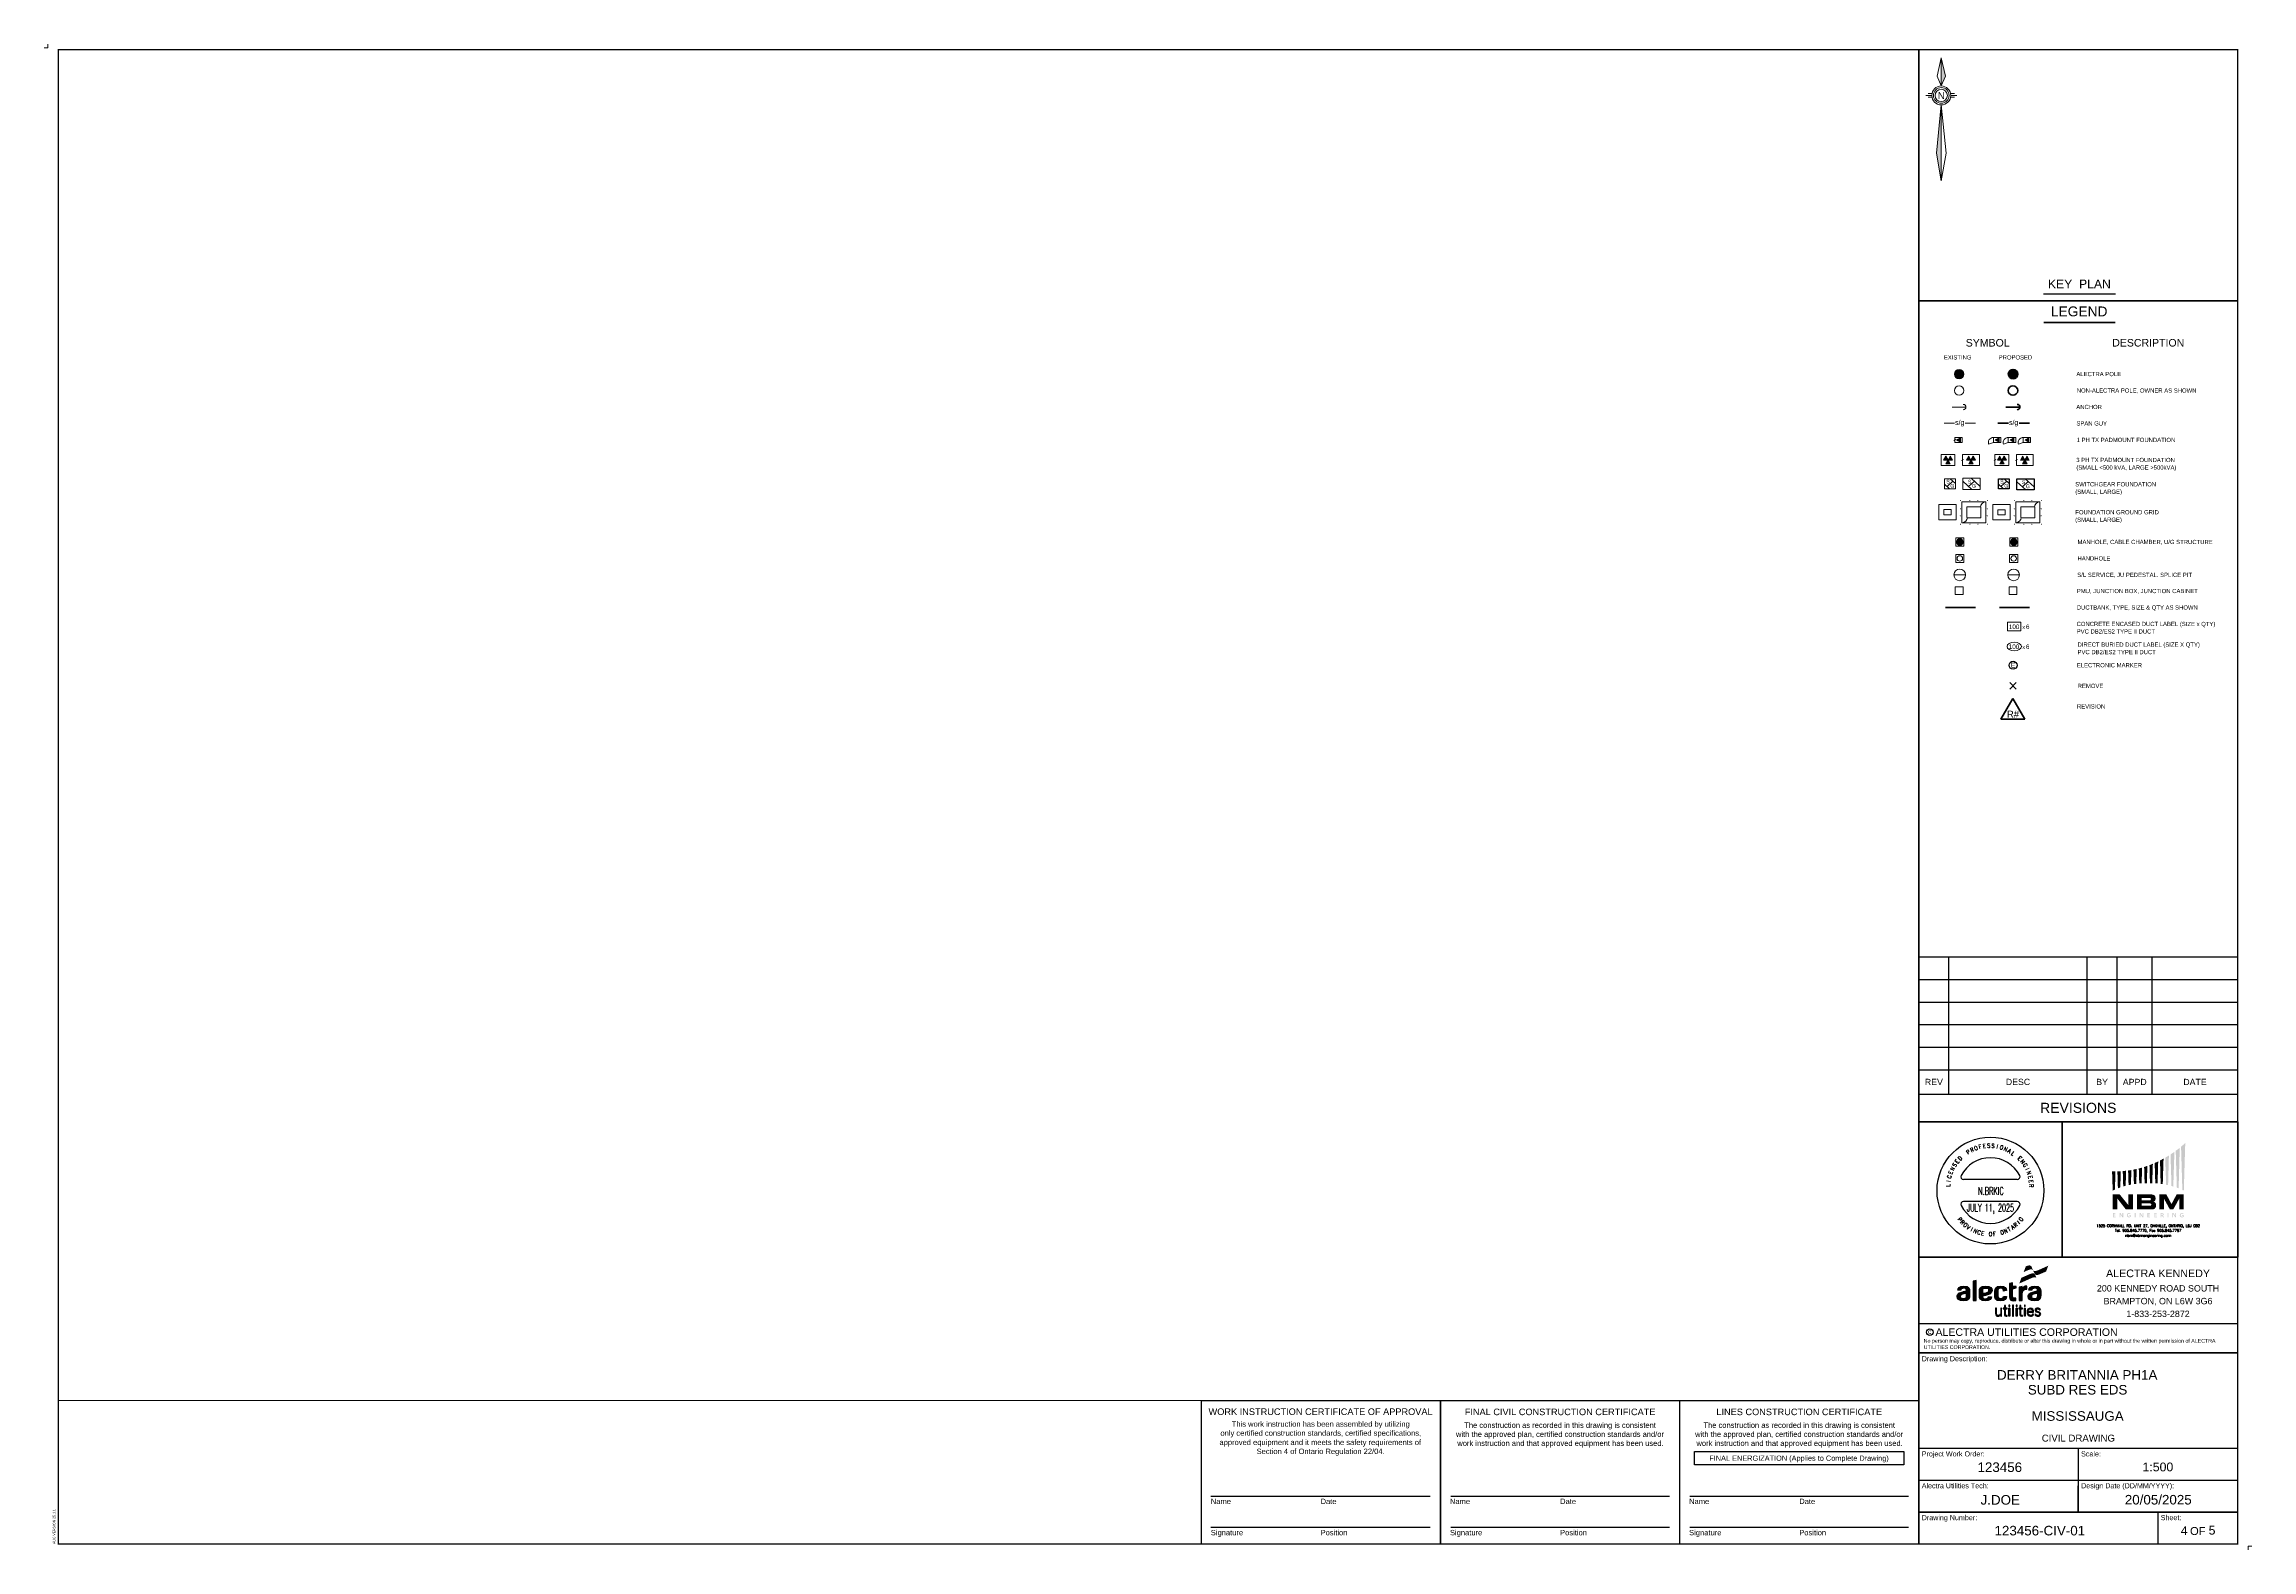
# Paper-space layout 'CIV-01' of a CAD drawing. Header units: metres. Extents: x -2 to 878, y -2 to 598.
import ezdxf
from ezdxf.enums import TextEntityAlignment as Align

# ---------------------------------------------------------------- set-up
doc = ezdxf.new("R2010")
doc.units = ezdxf.units.M
doc.header["$LTSCALE"] = 0.21
for name, color, linetype, lineweight in [('AUC EXIST EQUIPMENT', 8, 'Continuous', 25), ('AUC PROP OH PRI 3PH', 7, 'Continuous', 40), ('SPAN GUY - EXISTING', 7, 'Continuous', 0)]:
    doc.layers.add(name, color=color, linetype=linetype, lineweight=lineweight)
doc.layers.add('ENGINEER_STAMP', color=7, linetype='Continuous')
doc.layers.add('NBM_TITLE', color=7, linetype='Continuous')
doc.layers.add('LOGO', color=230, linetype='Continuous', lineweight=0, true_color=0xfe0060)
doc.styles.add('DIMS_Span', font='Arial.ttf')
doc.styles.add('L60', font='simplex.shx', dxfattribs={"height": 0.75})
doc.styles.add('ROMANS', font='ROMANS', dxfattribs={"height": 2})
doc.styles.get("Standard").update_dxf_attribs({"font": 'Arial.ttf'})

# ---------------------------------------------------------------- blocks, each defined once
blk = doc.blocks.new('*U82')
for tag, height, p in [('OFFICE', 0.12, (-1.249, -0.314)), ('CITY_POSTAL', 0.1, (-1.249, -0.739)), ('ADDRESS', 0.1, (-1.249, -0.539)), ('PHONE', 0.1, (-1.249, -0.939))]:
    blk.add_attdef(tag, text='', height=height).set_placement(p, align=Align.CENTER)
blk = doc.blocks.new('*T13')
at = {"color": 0, "linetype": 'ByBlock', "lineweight": -2, "transparency": 16777216}
for p, q in [((0, 65.67), (127, 65.67)), ((0, 0), (0, 65.67)), ((12, 11), (12, 65.67)), ((67, 11), (67, 65.67)), ((79, 11), (79, 65.67)), ((93, 11), (93, 65.67)), ((127, 0), (127, 65.67)), ((0, 56.67), (127, 56.67)), ((0, 47.67), (127, 47.67)), ((0, 38.67), (127, 38.67)), ((0, 29.67), (127, 29.67)), ((0, 20.67), (127, 20.67)), ((0, 11), (127, 11)), ((0, 0), (127, 0))]:
    blk.add_line(p, q, dxfattribs=at)
at = {"color": 0, "transparency": 16777216, "attachment_point": 5}
for s, insert, char_height, width in [('REV', (6, 15.83), 2.5, 9), ('DESC', (39.5, 15.83), 2.5, 52), ('BY', (73, 15.83), 2.5, 9), ('APPD', (86, 15.83), 2.5, 11), ('DATE', (110, 15.83), 2.5, 31), ('REVISIONS', (63.5, 5.5), 4, 124)]:
    blk.add_mtext(s, dxfattribs=dict(at, insert=insert, char_height=char_height, width=width))
blk = doc.blocks.new('*U60')
for points in [[(0, 0.15), (0.068, 0.303), (0, 0.598)], [(0, -0.15), (0, -1.35), (-0.076, -0.912)]]:
    blk.add_hatch(color=256).paths.add_polyline_path(points)
at = {"color": 7, "linetype": 'Continuous', "lineweight": 0}
for p, q in [((0, 0.598), (-0.066, 0.303)), ((0, 0.598), (0.068, 0.303)), ((0, 0.15), (0, 0.598)), ((-0.209, 0), (-0.247, 0)), ((-0.152, 0.029), (-0.209, 0.029)), ((-0.152, 0), (-0.209, 0)), ((0, 0.15), (-0.066, 0.303)), ((0, 0.15), (0.068, 0.303)), ((0.15, 0.029), (0.207, 0.029)), ((0.15, 0), (0.207, 0)), ((0.207, 0), (0.245, 0)), ((-0.152, -0.028), (-0.209, -0.028)), ((-0.076, -0.912), (0, -0.15)), ((0, -0.15), (0, -1.35)), ((0.076, -0.912), (0, -0.15)), ((0.15, -0.028), (0.207, -0.028)), ((-0.076, -0.912), (0, -1.35)), ((0.076, -0.912), (0, -1.35))]:
    blk.add_line(p, q, dxfattribs=at)
for radius, start, end in [(0.15, 0, 180), (0.15, 180, 0), (0.124, 0, 180), (0.124, 180, 0), (0.0976, 0, 180), (0.0976, 180, 0)]:
    blk.add_arc((0, 0), radius, start, end, dxfattribs=at)
blk.add_text('N', height=0.114, rotation=0, dxfattribs=at).set_placement((-0.057, -0.059))
blk = doc.blocks.new('WORK_INST_CERT')
for p, q in [((0.005, 0.0255), (0.1215, 0.0255)), ((0.005, 0.0089), (0.1215, 0.0089))]:
    blk.add_line(p, q)
at = {"lineweight": 30, "const_width": 0.000751}
blk.add_lwpolyline([(0.127, 0), (0, 0), (0, 0.0762), (0.127, 0.0762)], close=True, dxfattribs=at)
blk.add_text('WORK INSTRUCTION CERTIFICATE OF APPROVAL', height=0.003493).set_placement((0.0633, 0.0703), align=Align.MIDDLE_CENTER)
for s, p in [('only certified construction standards, certified specifications,', (0.0101, 0.0575)), ('This work instruction has been assembled by utilizing', (0.0161, 0.0623)), ('approved equipment and it meets the safety requirements of', (0.0096, 0.0526)), ('Section 4 of Ontario Regulation 22/04.', (0.0293, 0.0478))]:
    blk.add_text(s, height=0.002872).set_placement(p)
for s, p in [('Name', (0.005, 0.0241)), ('Date', (0.0633, 0.0241)), ('Signature', (0.005, 0.0075)), ('Position', (0.0633, 0.0075))]:
    blk.add_text(s, height=0.00287).set_placement(p, align=Align.TOP_LEFT)
for tag, p in [('NAME', (0.005, 0.0255)), ('DATE', (0.0633, 0.0255)), ('POSITION', (0.0633, 0.0089))]:
    blk.add_attdef(tag, text='', height=0.00317).set_placement(p, align=Align.BOTTOM_LEFT)
blk = doc.blocks.new('FINAL_CIVIL_CERT')
for p, q in [((0.0054, 0.0255), (0.1216, 0.0255)), ((0.0054, 0.0089), (0.1216, 0.0089))]:
    blk.add_line(p, q)
at = {"lineweight": 30, "const_width": 0.00075}
blk.add_lwpolyline([(0.127, 0), (0, 0), (0, 0.0762), (0.127, 0.0762)], close=True, dxfattribs=at)
blk.add_text('FINAL CIVIL CONSTRUCTION CERTIFICATE', height=0.003489).set_placement((0.0635, 0.0702), align=Align.MIDDLE_CENTER)
for s, p in [('with the approved plan, certified construction standards and/or', (0.0082, 0.0569)), ('The construction as recorded in this drawing is consistent', (0.0126, 0.0617)), ('work instruction and that approved equipment has been used.', (0.0089, 0.0521))]:
    blk.add_text(s, height=0.002868).set_placement(p)
for s, p in [('Name', (0.005, 0.0241)), ('Date', (0.0635, 0.0241)), ('Signature', (0.005, 0.0075)), ('Position', (0.0635, 0.0075))]:
    blk.add_text(s, height=0.00287).set_placement(p, align=Align.TOP_LEFT)
for tag, p in [('NAME', (0.0054, 0.0255)), ('DATE', (0.0636, 0.0255)), ('POSITION', (0.0636, 0.0089))]:
    blk.add_attdef(tag, text='', height=0.00317).set_placement(p, align=Align.BOTTOM_LEFT)
blk = doc.blocks.new('LINE_CONS_CERT')
for p, q in [((0.0054, 0.0255), (0.1216, 0.0255)), ((0.0054, 0.0089), (0.1216, 0.0089))]:
    blk.add_line(p, q)
at = {"lineweight": 30, "const_width": 0.00075}
blk.add_lwpolyline([(0.127, 0), (0, 0), (0, 0.0762), (0.127, 0.0762)], close=True, dxfattribs=at)
blk.add_lwpolyline([(0.0079, 0.0491), (0.1191, 0.0491), (0.1191, 0.0421), (0.0079, 0.0421)], close=True)
blk.add_text('LINES CONSTRUCTION CERTIFICATE', height=0.003489).set_placement((0.0635, 0.0702), align=Align.MIDDLE_CENTER)
for s, height, p in [('with the approved plan, certified construction standards and/or', 0.002868, (0.0082, 0.0569)), ('The construction as recorded in this drawing is consistent', 0.002868, (0.0126, 0.0617)), ('work instruction and that approved equipment has been used.', 0.002868, (0.0089, 0.0521)), ('FINAL ENERGIZATION (Applies to Complete Drawing)', 0.002791, (0.0157, 0.0442))]:
    blk.add_text(s, height=height).set_placement(p)
for s, p in [('Name', (0.005, 0.0241)), ('Date', (0.0635, 0.0241)), ('Signature', (0.005, 0.0075)), ('Position', (0.0635, 0.0075))]:
    blk.add_text(s, height=0.00287).set_placement(p, align=Align.TOP_LEFT)
for tag, p in [('NAME', (0.0054, 0.0255)), ('DATE', (0.0636, 0.0255)), ('POSITION', (0.0636, 0.0089))]:
    blk.add_attdef(tag, text='', height=0.00317).set_placement(p, align=Align.BOTTOM_LEFT)
blk = doc.blocks.new('*U28')
at = {"color": 1, "lineweight": 50, "flags": 128}
for points in [[(1.31, -1.31), (-1.31, 1.31)], [(1.31, 1.31), (-1.31, -1.31)]]:
    blk.add_lwpolyline(points, dxfattribs=at)
blk = doc.blocks.new('REV TAG')
at = {"color": 1, "ltscale": 0.1}
for p, q in [((0, 3.63), (-3.18, -1.82)), ((3.18, -1.82), (0, 3.63)), ((-3.18, -1.82), (3.18, -1.82))]:
    blk.add_line(p, q, dxfattribs=at)
blk.add_attdef('REVISION_NUMBER', text='', height=1.8, dxfattribs=at).set_placement((0, -0.52), align=Align.MIDDLE_CENTER)
blk = doc.blocks.new('A$C077E574A')
at = {"true_color": 0x002a53}
for points in [[(-42.6, 4.3), (-38.3, 4.3), (-32.9, -2.4), (-32.9, -2.4), (-32.9, 4.3), (-30.1, 4.3), (-30.1, -5), (-34.5, -5), (-39.8, 1.8), (-39.8, 1.8), (-39.8, -5), (-42.6, -5)], [(-13.8, 4.3), (-9.5, 4.3), (-6.3, -1.7), (-3.1, 4.3), (1.3, 4.3), (1.3, -5), (-1.5, -5), (-1.5, 1.7), (-1.5, 1.7), (-5.2, -5), (-7.3, -5), (-11, 1.7), (-11, 1.7), (-11, -5), (-13.8, -5)]]:
    blk.add_hatch(color=158, dxfattribs=at).paths.add_polyline_path(points)
h = blk.add_hatch(color=158, dxfattribs=at)
edge = h.paths.add_edge_path()
edge.add_spline(control_points=[(-27.6, 4.3), (-27.6, 4.3), (-19.5, 4.3), (-19.5, 4.3), (-17.2, 4.3), (-16.1, 3.7), (-16.1, 1.9), (-16.1, 0.3), (-16.7, 0), (-17.5, -0.3), (-17.5, -0.3), (-17.5, -0.3), (-17.5, -0.3), (-16.3, -0.5), (-15.8, -1.1), (-15.8, -2.5), (-15.8, -4.5), (-17, -5), (-18.6, -5), (-18.6, -5), (-27.6, -5), (-27.6, -5), (-27.6, -5), (-27.6, 4.3), (-27.6, 4.3)], knot_values=[0, 0, 0, 0, 1, 1, 1, 2, 2, 2, 3, 3, 3, 4, 4, 4, 5, 5, 5, 6, 6, 6, 7, 7, 7, 8, 8, 8, 8], degree=3, periodic=0)
edge = h.paths.add_edge_path(flags=16)
edge.add_spline(control_points=[(-24.8, 0.6), (-24.8, 0.6), (-19.8, 0.6), (-19.8, 0.6), (-19.3, 0.6), (-19, 0.8), (-19, 1.3), (-19, 1.9), (-19.3, 2.1), (-19.8, 2.1), (-19.8, 2.1), (-24.8, 2.1), (-24.8, 2.1), (-24.8, 2.1), (-24.8, 0.6), (-24.8, 0.6)], knot_values=[0, 0, 0, 0, 1, 1, 1, 2, 2, 2, 3, 3, 3, 4, 4, 4, 5, 5, 5, 5], degree=3, periodic=0)
edge = h.paths.add_edge_path(flags=16)
edge.add_spline(control_points=[(-24.8, -2.7), (-24.8, -2.7), (-19.7, -2.7), (-19.7, -2.7), (-19.1, -2.7), (-18.7, -2.6), (-18.7, -2.1), (-18.7, -1.4), (-19.1, -1.3), (-19.7, -1.3), (-19.7, -1.3), (-24.8, -1.3), (-24.8, -1.3), (-24.8, -1.3), (-24.8, -2.7), (-24.8, -2.7)], knot_values=[0, 0, 0, 0, 1, 1, 1, 2, 2, 2, 3, 3, 3, 4, 4, 4, 5, 5, 5, 5], degree=3, periodic=0)
at = {"true_color": 0x58779b}
h = blk.add_hatch(color=155, dxfattribs=at)
edge = h.paths.add_edge_path()
edge.add_spline(control_points=[(1.2, -9.6), (0.9, -9.8), (0.5, -9.9), (0.1, -9.9), (-0.6, -9.9), (-1.2, -9.4), (-1.2, -8.6), (-1.2, -7.8), (-0.6, -7.3), (0.1, -7.3), (0.5, -7.3), (0.9, -7.4), (1.1, -7.6), (1.1, -7.6), (0.8, -7.9), (0.8, -7.9), (0.6, -7.8), (0.4, -7.7), (0.1, -7.7), (-0.4, -7.7), (-0.7, -8.1), (-0.7, -8.6), (-0.7, -9.1), (-0.4, -9.5), (0.1, -9.5), (0.4, -9.5), (0.6, -9.4), (0.7, -9.4), (0.7, -9.4), (0.7, -8.8), (0.7, -8.8), (0.7, -8.8), (0.2, -8.8), (0.2, -8.8), (0.2, -8.8), (0.2, -8.4), (0.2, -8.4), (0.2, -8.4), (1.2, -8.4), (1.2, -8.4), (1.2, -8.4), (1.2, -9.6), (1.2, -9.6)], knot_values=[0, 0, 0, 0, 1, 1, 1, 2, 2, 2, 3, 3, 3, 4, 4, 4, 5, 5, 5, 6, 6, 6, 7, 7, 7, 8, 8, 8, 9, 9, 9, 10, 10, 10, 11, 11, 11, 12, 12, 12, 13, 13, 13, 14, 14, 14, 14], degree=3, periodic=0)
h.paths.add_polyline_path([(-5.7, -7.3), (-5.1, -7.3), (-3.9, -9.2), (-3.9, -9.2), (-3.9, -9.2), (-3.9, -9.2), (-3.9, -7.3), (-3.5, -7.3), (-3.5, -9.8), (-4, -9.8), (-5.3, -7.9), (-5.3, -7.9), (-5.3, -9.8), (-5.7, -9.8)])
h.paths.add_polyline_path([(-8.7, -7.3), (-8.3, -7.3), (-8.3, -9.8), (-8.7, -9.8)])
edge = h.paths.add_edge_path(flags=16)
edge.add_spline(control_points=[(-12.1, -8.4), (-11.9, -8.4), (-11.6, -8.4), (-11.6, -8), (-11.6, -7.8), (-11.9, -7.7), (-12.1, -7.7), (-12.1, -7.7), (-12.5, -7.7), (-12.5, -7.7), (-12.5, -7.7), (-12.5, -8.4), (-12.5, -8.4), (-12.5, -8.4), (-12.1, -8.4), (-12.1, -8.4)], knot_values=[0, 0, 0, 0, 1, 1, 1, 2, 2, 2, 3, 3, 3, 4, 4, 4, 5, 5, 5, 5], degree=3, periodic=0)
edge = h.paths.add_edge_path()
edge.add_spline(control_points=[(-12.9, -7.3), (-12.9, -7.3), (-12, -7.3), (-12, -7.3), (-11.6, -7.3), (-11.1, -7.5), (-11.1, -8), (-11.1, -8.4), (-11.3, -8.7), (-11.7, -8.7), (-11.7, -8.7), (-11, -9.8), (-11, -9.8), (-11, -9.8), (-11.6, -9.8), (-11.6, -9.8), (-11.6, -9.8), (-12.1, -8.8), (-12.1, -8.8), (-12.1, -8.8), (-12.5, -8.8), (-12.5, -8.8), (-12.5, -8.8), (-12.5, -9.8), (-12.5, -9.8), (-12.5, -9.8), (-12.9, -9.8), (-12.9, -9.8), (-12.9, -9.8), (-12.9, -7.3), (-12.9, -7.3)], knot_values=[0, 0, 0, 0, 1, 1, 1, 2, 2, 2, 3, 3, 3, 4, 4, 4, 5, 5, 5, 6, 6, 6, 7, 7, 7, 8, 8, 8, 9, 9, 9, 10, 10, 10, 10], degree=3, periodic=0)
h.paths.add_polyline_path([(-17, -7.3), (-15.4, -7.3), (-15.4, -7.7), (-16.6, -7.7), (-16.6, -8.3), (-15.5, -8.3), (-15.5, -8.7), (-16.6, -8.7), (-16.6, -9.4), (-15.3, -9.4), (-15.3, -9.8), (-17, -9.8)])
h.paths.add_polyline_path([(-21.2, -7.3), (-19.5, -7.3), (-19.5, -7.7), (-20.7, -7.7), (-20.7, -8.3), (-19.6, -8.3), (-19.6, -8.7), (-20.7, -8.7), (-20.7, -9.4), (-19.5, -9.4), (-19.5, -9.8), (-21.2, -9.8)])
h.paths.add_polyline_path([(-26, -7.3), (-25.4, -7.3), (-24.2, -9.2), (-24.2, -9.2), (-24.2, -9.2), (-24.2, -9.2), (-24.2, -7.3), (-23.7, -7.3), (-23.7, -9.8), (-24.3, -9.8), (-25.5, -7.9), (-25.5, -7.9), (-25.5, -9.8), (-26, -9.8)])
h.paths.add_polyline_path([(-29, -7.3), (-28.5, -7.3), (-28.5, -9.8), (-29, -9.8)])
edge = h.paths.add_edge_path()
edge.add_spline(control_points=[(-31.5, -9.6), (-31.8, -9.8), (-32.1, -9.9), (-32.5, -9.9), (-33.3, -9.9), (-33.8, -9.4), (-33.8, -8.6), (-33.8, -7.8), (-33.3, -7.3), (-32.5, -7.3), (-32.1, -7.3), (-31.8, -7.4), (-31.5, -7.6), (-31.5, -7.6), (-31.9, -7.9), (-31.9, -7.9), (-32, -7.8), (-32.3, -7.7), (-32.5, -7.7), (-33, -7.7), (-33.4, -8.1), (-33.4, -8.6), (-33.4, -9.1), (-33, -9.5), (-32.5, -9.5), (-32.3, -9.5), (-32.1, -9.4), (-31.9, -9.4), (-31.9, -9.4), (-31.9, -8.8), (-31.9, -8.8), (-31.9, -8.8), (-32.4, -8.8), (-32.4, -8.8), (-32.4, -8.8), (-32.4, -8.4), (-32.4, -8.4), (-32.4, -8.4), (-31.5, -8.4), (-31.5, -8.4), (-31.5, -8.4), (-31.5, -9.6), (-31.5, -9.6)], knot_values=[0, 0, 0, 0, 1, 1, 1, 2, 2, 2, 3, 3, 3, 4, 4, 4, 5, 5, 5, 6, 6, 6, 7, 7, 7, 8, 8, 8, 9, 9, 9, 10, 10, 10, 11, 11, 11, 12, 12, 12, 13, 13, 13, 14, 14, 14, 14], degree=3, periodic=0)
h.paths.add_polyline_path([(-38.4, -7.3), (-37.8, -7.3), (-36.6, -9.2), (-36.6, -9.2), (-36.6, -9.2), (-36.6, -9.2), (-36.6, -7.3), (-36.1, -7.3), (-36.1, -9.8), (-36.7, -9.8), (-37.9, -7.9), (-37.9, -7.9), (-37.9, -9.8), (-38.4, -9.8)])
h.paths.add_polyline_path([(-42.5, -7.3), (-40.9, -7.3), (-40.9, -7.7), (-42.1, -7.7), (-42.1, -8.3), (-40.9, -8.3), (-40.9, -8.7), (-42.1, -8.7), (-42.1, -9.4), (-40.8, -9.4), (-40.8, -9.8), (-42.5, -9.8)])
at = {"layer": 'SPAN GUY - EXISTING', "true_color": 0x009cdb}
h = blk.add_hatch(color=142, dxfattribs=at)
h.dxf.hatch_style = 2
edge = h.paths.add_edge_path()
edge.add_spline(control_points=[(-10.2, 26.9), (-10.2, 26.9), (-9.6, 10.2), (-9.6, 10.2), (-9.2, 10.1), (-8.8, 10.1), (-8.4, 10), (-8.4, 10), (-7.9, 28.3), (-7.9, 28.3), (-8.6, 27.9), (-9.4, 27.4), (-10.2, 26.9)], knot_values=[0, 0, 0, 0, 1, 1, 1, 2, 2, 2, 3, 3, 3, 4, 4, 4, 4], degree=3, periodic=0)
h = blk.add_hatch(color=142, dxfattribs=at)
h.dxf.hatch_style = 2
edge = h.paths.add_edge_path()
edge.add_spline(control_points=[(-6.9, 28.9), (-6.9, 28.9), (-6.3, 9.5), (-6.3, 9.5), (-5.9, 9.3), (-5.5, 9.2), (-5.2, 9.1), (-5.2, 9.1), (-4.5, 30.5), (-4.5, 30.5), (-5.3, 30), (-6.1, 29.5), (-6.9, 28.9)], knot_values=[0, 0, 0, 0, 1, 1, 1, 2, 2, 2, 3, 3, 3, 4, 4, 4, 4], degree=3, periodic=0)
h = blk.add_hatch(color=142, dxfattribs=at)
h.dxf.hatch_style = 2
edge = h.paths.add_edge_path()
edge.add_spline(control_points=[(-3.7, 31.2), (-3.7, 31.2), (-3, 8.4), (-3, 8.4), (-2.6, 8.3), (-2.3, 8.2), (-1.9, 8), (-1.9, 8), (-1.2, 33.1), (-1.2, 33.1), (-1.9, 32.5), (-2.7, 31.8), (-3.7, 31.2)], knot_values=[0, 0, 0, 0, 1, 1, 1, 2, 2, 2, 3, 3, 3, 4, 4, 4, 4], degree=3, periodic=0)
h = blk.add_hatch(color=142, dxfattribs=at)
h.dxf.hatch_style = 2
edge = h.paths.add_edge_path()
edge.add_spline(control_points=[(0.4, 7), (0.7, 6.9), (1, 6.7), (1.3, 6.6), (1.3, 6.6), (2.2, 36.1), (2.2, 36.1), (1.8, 35.7), (0.9, 34.8), (-0.4, 33.7), (-0.4, 33.7), (0.4, 7), (0.4, 7)], knot_values=[0, 0, 0, 0, 1, 1, 1, 2, 2, 2, 3, 3, 3, 4, 4, 4, 4], degree=3, periodic=0)
h = blk.add_hatch(color=142, dxfattribs=at)
h.dxf.hatch_style = 2
edge = h.paths.add_edge_path()
edge.add_spline(control_points=[(-41.2, 7.3), (-41.7, 7), (-42.2, 6.8), (-42.6, 6.6), (-42.6, 6.6), (-43, 18.6), (-43, 18.6), (-42.3, 18.6), (-41.6, 18.6), (-40.9, 18.6), (-40.9, 18.6), (-41.2, 7.3), (-41.2, 7.3)], knot_values=[0, 0, 0, 0, 1, 1, 1, 2, 2, 2, 3, 3, 3, 4, 4, 4, 4], degree=3, periodic=0)
h = blk.add_hatch(color=142, dxfattribs=at)
h.dxf.hatch_style = 2
edge = h.paths.add_edge_path()
edge.add_spline(control_points=[(-39.7, 18.6), (-39.7, 18.6), (-39.4, 8), (-39.4, 8), (-38.9, 8.2), (-38.4, 8.4), (-37.9, 8.6), (-37.9, 8.6), (-37.6, 18.6), (-37.6, 18.6), (-38.3, 18.6), (-39, 18.6), (-39.7, 18.6)], knot_values=[0, 0, 0, 0, 1, 1, 1, 2, 2, 2, 3, 3, 3, 4, 4, 4, 4], degree=3, periodic=0)
h = blk.add_hatch(color=142, dxfattribs=at)
h.dxf.hatch_style = 2
edge = h.paths.add_edge_path()
edge.add_spline(control_points=[(-36.4, 18.7), (-36.4, 18.7), (-36.1, 9.2), (-36.1, 9.2), (-35.6, 9.3), (-35.1, 9.4), (-34.6, 9.6), (-34.6, 9.6), (-34.3, 18.9), (-34.3, 18.9), (-35, 18.8), (-35.7, 18.8), (-36.4, 18.7)], knot_values=[0, 0, 0, 0, 1, 1, 1, 2, 2, 2, 3, 3, 3, 4, 4, 4, 4], degree=3, periodic=0)
h = blk.add_hatch(color=142, dxfattribs=at)
h.dxf.hatch_style = 2
edge = h.paths.add_edge_path()
edge.add_spline(control_points=[(-33.1, 19), (-33.1, 19), (-32.8, 10), (-32.8, 10), (-32.3, 10.1), (-31.8, 10.2), (-31.3, 10.3), (-31.3, 10.3), (-31.1, 19.3), (-31.1, 19.3), (-31.7, 19.2), (-32.4, 19.1), (-33.1, 19)], knot_values=[0, 0, 0, 0, 1, 1, 1, 2, 2, 2, 3, 3, 3, 4, 4, 4, 4], degree=3, periodic=0)
h = blk.add_hatch(color=142, dxfattribs=at)
h.dxf.hatch_style = 2
edge = h.paths.add_edge_path()
edge.add_spline(control_points=[(-29.8, 19.6), (-29.8, 19.6), (-29.5, 10.6), (-29.5, 10.6), (-29, 10.7), (-28.5, 10.7), (-28, 10.8), (-28, 10.8), (-27.8, 20), (-27.8, 20), (-28.4, 19.8), (-29.1, 19.7), (-29.8, 19.6)], knot_values=[0, 0, 0, 0, 1, 1, 1, 2, 2, 2, 3, 3, 3, 4, 4, 4, 4], degree=3, periodic=0)
h = blk.add_hatch(color=142, dxfattribs=at)
h.dxf.hatch_style = 2
edge = h.paths.add_edge_path()
edge.add_spline(control_points=[(-26.5, 20.3), (-26.5, 20.3), (-26.2, 11), (-26.2, 11), (-25.7, 11), (-25.2, 11.1), (-24.7, 11.1), (-24.7, 11.1), (-24.5, 20.8), (-24.5, 20.8), (-25.1, 20.6), (-25.8, 20.5), (-26.5, 20.3)], knot_values=[0, 0, 0, 0, 1, 1, 1, 2, 2, 2, 3, 3, 3, 4, 4, 4, 4], degree=3, periodic=0)
h = blk.add_hatch(color=142, dxfattribs=at)
h.dxf.hatch_style = 2
edge = h.paths.add_edge_path()
edge.add_spline(control_points=[(-23.2, 21.2), (-23.2, 21.2), (-22.9, 11.2), (-22.9, 11.2), (-22.4, 11.2), (-22, 11.2), (-21.5, 11.2), (-21.5, 11.2), (-21.2, 21.9), (-21.2, 21.9), (-21.8, 21.7), (-22.5, 21.4), (-23.2, 21.2)], knot_values=[0, 0, 0, 0, 1, 1, 1, 2, 2, 2, 3, 3, 3, 4, 4, 4, 4], degree=3, periodic=0)
h = blk.add_hatch(color=142, dxfattribs=at)
h.dxf.hatch_style = 2
edge = h.paths.add_edge_path()
edge.add_spline(control_points=[(-19.9, 22.3), (-19.9, 22.3), (-19.6, 11.2), (-19.6, 11.2), (-19.1, 11.2), (-18.7, 11.2), (-18.2, 11.2), (-18.2, 11.2), (-17.8, 23.2), (-17.8, 23.2), (-18.5, 22.9), (-19.2, 22.6), (-19.9, 22.3)], knot_values=[0, 0, 0, 0, 1, 1, 1, 2, 2, 2, 3, 3, 3, 4, 4, 4, 4], degree=3, periodic=0)
h = blk.add_hatch(color=142, dxfattribs=at)
h.dxf.hatch_style = 2
edge = h.paths.add_edge_path()
edge.add_spline(control_points=[(-16.7, 23.7), (-16.7, 23.7), (-16.3, 11.1), (-16.3, 11.1), (-15.8, 11.1), (-15.4, 11), (-14.9, 11), (-14.9, 11), (-14.5, 24.6), (-14.5, 24.6), (-15.2, 24.3), (-15.9, 24), (-16.7, 23.7)], knot_values=[0, 0, 0, 0, 1, 1, 1, 2, 2, 2, 3, 3, 3, 4, 4, 4, 4], degree=3, periodic=0)
h = blk.add_hatch(color=142, dxfattribs=at)
h.dxf.hatch_style = 2
edge = h.paths.add_edge_path()
edge.add_spline(control_points=[(-13.4, 25.2), (-13.4, 25.2), (-13, 10.8), (-13, 10.8), (-12.5, 10.7), (-12.1, 10.6), (-11.7, 10.6), (-11.7, 10.6), (-11.2, 26.4), (-11.2, 26.4), (-11.9, 26), (-12.6, 25.6), (-13.4, 25.2)], knot_values=[0, 0, 0, 0, 1, 1, 1, 2, 2, 2, 3, 3, 3, 4, 4, 4, 4], degree=3, periodic=0)
at = {"layer": 'LOGO', "color": 7, "style": 'ROMANS'}
for s, p in [('1525 CORNWALL RD. UNIT 27, OAKVILLE, ONTARIO, L6J 0B2', (-20.7, -15.9, -218.8)), ('Tel. 905.845.7770, Fax 905.845.7797', (-20.7, -18.8, -218.8)), ('nbm@nbmengineering.com', (-20.7, -21.9, -218.8))]:
    blk.add_text(s, height=1.582, rotation=0, dxfattribs=at).set_placement(p, align=Align.CENTER)
blk = doc.blocks.new('Alectra Logo')
h = blk.add_hatch(color=56)
h.dxf.hatch_style = 1
h.set_gradient(color1=(118, 136, 30), color2=(255, 255, 0), tint=1)
edge = h.paths.add_edge_path()
edge.add_spline(control_points=[(0.000511, 0.000368), (0.000511, 0.000368), (0.000497, 0.000399), (0.000435, 0.000372), (0.000435, 0.000372), (0.000363, 0.000339), (0.000363, 0.000339), (0.000363, 0.000339), (0.000397, 0.000429), (0.000397, 0.000429), (0.000397, 0.000429), (0.000408, 0.000434), (0.000408, 0.000434), (0.000469, 0.000461), (0.000484, 0.00043), (0.000484, 0.00043), (0.000484, 0.00043), (0.000511, 0.000368), (0.000511, 0.000368)], knot_values=[0, 0, 0, 0, 1, 1, 1, 2, 2, 2, 3, 3, 3, 4, 4, 4, 5, 5, 5, 6, 6, 6, 6], degree=3, periodic=0)
h = blk.add_hatch(color=56)
h.dxf.hatch_style = 1
h.set_gradient(color1=(118, 136, 30), color2=(255, 255, 0), tint=1)
edge = h.paths.add_edge_path()
edge.add_spline(control_points=[(0.00051, 0.00037), (0.00051, 0.00037), (0.000525, 0.000339), (0.000586, 0.000367), (0.000648, 0.000394), (0.000749, 0.000439), (0.000749, 0.000439), (0.000749, 0.000439), (0.000715, 0.000349), (0.000715, 0.000349), (0.000715, 0.000349), (0.000635, 0.000314), (0.000614, 0.000305), (0.000552, 0.000277), (0.000538, 0.000308), (0.000538, 0.000308), (0.000538, 0.000308), (0.00051, 0.00037), (0.00051, 0.00037)], knot_values=[0, 0, 0, 0, 1, 1, 1, 2, 2, 2, 3, 3, 3, 4, 4, 4, 5, 5, 5, 6, 6, 6, 6], degree=3, periodic=0)
at = {"true_color": 0x54575a}
h = blk.add_hatch(color=251, dxfattribs=at)
h.dxf.hatch_style = 1
edge = h.paths.add_edge_path()
edge.add_spline(control_points=[(-0.000484, 0.000044), (-0.000484, 0.000071), (-0.000487, 0.000121), (-0.000577, 0.000121), (-0.000648, 0.000121), (-0.000669, 0.000086), (-0.000671, 0.000055), (-0.000671, 0.000055), (-0.000624, 0.000055), (-0.000624, 0.000055), (-0.000623, 0.000066), (-0.000612, 0.000086), (-0.000573, 0.000086), (-0.000531, 0.000086), (-0.000531, 0.000056), (-0.000531, 0.000045), (-0.000531, 0.000045), (-0.000567, 0.000036), (-0.000608, 0.000027), (-0.000672, 0.000013), (-0.000681, -0.000023), (-0.000681, -0.000044), (-0.000681, -0.000078), (-0.000658, -0.000113), (-0.000582, -0.000113), (-0.000484, -0.000113), (-0.000484, -0.000073), (-0.000484, -0.000016), (-0.000484, -0.000016), (-0.000484, 0.000044), (-0.000484, 0.000044)], knot_values=[0, 0, 0, 0, 1, 1, 1, 2, 2, 2, 3, 3, 3, 4, 4, 4, 5, 5, 5, 6, 6, 6, 7, 7, 7, 8, 8, 8, 9, 9, 9, 10, 10, 10, 10], degree=3, periodic=0)
edge = h.paths.add_edge_path()
edge.add_spline(control_points=[(-0.000531, -0.000029), (-0.000531, -0.00006), (-0.000531, -0.000074), (-0.000581, -0.000074), (-0.000628, -0.000074), (-0.000631, -0.000057), (-0.000631, -0.000041), (-0.000631, -0.000027), (-0.000625, -0.000014), (-0.000589, -0.000006), (-0.00056, 0), (-0.000531, 0.000008), (-0.000531, 0.000008), (-0.000531, 0.000008), (-0.000531, -0.000029), (-0.000531, -0.000029)], knot_values=[0, 0, 0, 0, 1, 1, 1, 2, 2, 2, 3, 3, 3, 4, 4, 4, 5, 5, 5, 5], degree=3, periodic=0)
h = blk.add_hatch(color=251, dxfattribs=at)
h.dxf.hatch_style = 1
h.paths.add_polyline_path([(-0.000383, 0.00021), (-0.00043, 0.000199), (-0.00043, -0.000106), (-0.000383, -0.000106)])
h = blk.add_hatch(color=251, dxfattribs=at)
h.dxf.hatch_style = 1
edge = h.paths.add_edge_path()
edge.add_spline(control_points=[(-0.000329, -0.000035), (-0.000329, -0.000063), (-0.000326, -0.000113), (-0.000235, -0.000113), (-0.000165, -0.000113), (-0.000144, -0.000078), (-0.000141, -0.000046), (-0.000141, -0.000046), (-0.000188, -0.000046), (-0.000188, -0.000046), (-0.00019, -0.000058), (-0.000201, -0.000078), (-0.00024, -0.000078), (-0.000282, -0.000078), (-0.000282, -0.000049), (-0.000282, -0.000037), (-0.000282, -0.000037), (-0.000246, -0.000028), (-0.000205, -0.000019), (-0.00014, -0.000005), (-0.000132, 0.000031), (-0.000132, 0.000052), (-0.000132, 0.000087), (-0.000155, 0.000121), (-0.000231, 0.000121), (-0.000329, 0.000121), (-0.000329, 0.000082), (-0.000329, 0.000025), (-0.000329, 0.000025), (-0.000329, -0.000035), (-0.000329, -0.000035)], knot_values=[0, 0, 0, 0, 1, 1, 1, 2, 2, 2, 3, 3, 3, 4, 4, 4, 5, 5, 5, 6, 6, 6, 7, 7, 7, 8, 8, 8, 9, 9, 9, 10, 10, 10, 10], degree=3, periodic=0)
edge = h.paths.add_edge_path()
edge.add_spline(control_points=[(-0.000282, 0.00004), (-0.000282, 0.000071), (-0.000282, 0.000084), (-0.000232, 0.000084), (-0.000185, 0.000084), (-0.000181, 0.000069), (-0.000181, 0.000053), (-0.000181, 0.000038), (-0.000187, 0.000024), (-0.000223, 0.000016), (-0.000253, 0.00001), (-0.000282, 0.000002), (-0.000282, 0.000002), (-0.000282, 0.000002), (-0.000282, 0.00004), (-0.000282, 0.00004)], knot_values=[0, 0, 0, 0, 1, 1, 1, 2, 2, 2, 3, 3, 3, 4, 4, 4, 5, 5, 5, 5], degree=3, periodic=0)
h = blk.add_hatch(color=251, dxfattribs=at)
h.dxf.hatch_style = 1
edge = h.paths.add_edge_path()
edge.add_spline(control_points=[(-0.000041, 0.000045), (-0.000041, 0.000056), (-0.000041, 0.000086), (0.000001, 0.000086), (0.00004, 0.000086), (0.000046, 0.000067), (0.000049, 0.000042), (0.000049, 0.000042), (0.000094, 0.000053), (0.000094, 0.000053), (0.00009, 0.000085), (0.000076, 0.000121), (0.000006, 0.000121), (-0.000085, 0.000121), (-0.000088, 0.000071), (-0.000088, 0.000044), (-0.000088, 0.000044), (-0.000088, -0.000016), (-0.000088, -0.000016), (-0.000088, -0.000073), (-0.000088, -0.000113), (0.000003, -0.000113), (0.000072, -0.000113), (0.000093, -0.000079), (0.000093, -0.000045), (0.000093, -0.000045), (0.000045, -0.000045), (0.000045, -0.000045), (0.000043, -0.00006), (0.000038, -0.000074), (0.000002, -0.000074), (-0.000036, -0.000074), (-0.000041, -0.00006), (-0.000041, -0.000029), (-0.000041, -0.000029), (-0.000041, 0.000045), (-0.000041, 0.000045)], knot_values=[0, 0, 0, 0, 1, 1, 1, 2, 2, 2, 3, 3, 3, 4, 4, 4, 5, 5, 5, 6, 6, 6, 7, 7, 7, 8, 8, 8, 9, 9, 9, 10, 10, 10, 11, 11, 11, 12, 12, 12, 12], degree=3, periodic=0)
h = blk.add_hatch(color=251, dxfattribs=at)
h.dxf.hatch_style = 1
edge = h.paths.add_edge_path()
edge.add_spline(control_points=[(0.000239, -0.000106), (0.000227, -0.000107), (0.000215, -0.000109), (0.000202, -0.000109), (0.000172, -0.000109), (0.000143, -0.000104), (0.000143, -0.000051), (0.000143, -0.000051), (0.000143, 0.000159), (0.000143, 0.000159), (0.000143, 0.000159), (0.00019, 0.000171), (0.00019, 0.000171), (0.00019, 0.000171), (0.00019, 0.000114), (0.00019, 0.000114), (0.00019, 0.000114), (0.000247, 0.000114), (0.000247, 0.000114), (0.000247, 0.000114), (0.000247, 0.000091), (0.000247, 0.000091), (0.000247, 0.000091), (0.00019, 0.000077), (0.00019, 0.000077), (0.00019, 0.000077), (0.00019, -0.000027), (0.00019, -0.000027), (0.00019, -0.000054), (0.00019, -0.000071), (0.000219, -0.000071), (0.000226, -0.000071), (0.000232, -0.00007), (0.000239, -0.000069), (0.000239, -0.000069), (0.000239, -0.000106), (0.000239, -0.000106)], knot_values=[0, 0, 0, 0, 1, 1, 1, 2, 2, 2, 3, 3, 3, 4, 4, 4, 5, 5, 5, 6, 6, 6, 7, 7, 7, 8, 8, 8, 9, 9, 9, 10, 10, 10, 11, 11, 11, 12, 12, 12, 12], degree=3, periodic=0)
h = blk.add_hatch(color=56)
h.dxf.hatch_style = 1
h.set_gradient(color1=(118, 136, 30), color2=(255, 255, 0), tint=1)
edge = h.paths.add_edge_path()
edge.add_spline(control_points=[(0.000566, 0.000244), (0.000566, 0.000244), (0.000552, 0.000275), (0.000491, 0.000248), (0.000491, 0.000248), (0.000294, 0.00016), (0.000294, 0.00016), (0.000294, 0.00016), (0.000328, 0.00025), (0.000328, 0.00025), (0.000328, 0.00025), (0.000463, 0.00031), (0.000463, 0.00031), (0.000524, 0.000337), (0.000539, 0.000306), (0.000539, 0.000306), (0.000539, 0.000306), (0.000566, 0.000244), (0.000566, 0.000244)], knot_values=[0, 0, 0, 0, 1, 1, 1, 2, 2, 2, 3, 3, 3, 4, 4, 4, 5, 5, 5, 6, 6, 6, 6], degree=3, periodic=0)
h = blk.add_hatch(color=251, dxfattribs=at)
h.dxf.hatch_style = 1
edge = h.paths.add_edge_path()
edge.add_spline(control_points=[(0.000341, -0.000106), (0.000341, -0.000106), (0.000294, -0.000106), (0.000294, -0.000106), (0.000294, -0.000106), (0.000294, 0.000102), (0.000294, 0.000102), (0.000294, 0.000102), (0.000341, 0.000114), (0.000341, 0.000114), (0.000341, 0.000114), (0.000341, 0.000073), (0.000341, 0.000073), (0.000341, 0.000073), (0.000341, 0.000073), (0.000341, 0.000073), (0.000355, 0.000096), (0.000366, 0.000121), (0.000414, 0.000121), (0.000414, 0.000121), (0.000414, 0.000072), (0.000414, 0.000072), (0.000391, 0.000072), (0.000372, 0.000066), (0.000359, 0.000053), (0.000341, 0.000035), (0.000341, 0.000013), (0.000341, -0.000024), (0.000341, -0.000024), (0.000341, -0.000106), (0.000341, -0.000106)], knot_values=[0, 0, 0, 0, 1, 1, 1, 2, 2, 2, 3, 3, 3, 4, 4, 4, 5, 5, 5, 6, 6, 6, 7, 7, 7, 8, 8, 8, 9, 9, 9, 10, 10, 10, 10], degree=3, periodic=0)
h = blk.add_hatch(color=251, dxfattribs=at)
h.dxf.hatch_style = 1
edge = h.paths.add_edge_path()
edge.add_spline(control_points=[(0.00063, 0.000044), (0.00063, 0.000071), (0.000628, 0.000121), (0.000537, 0.000121), (0.000467, 0.000121), (0.000446, 0.000086), (0.000443, 0.000055), (0.000443, 0.000055), (0.00049, 0.000055), (0.00049, 0.000055), (0.000492, 0.000066), (0.000503, 0.000086), (0.000542, 0.000086), (0.000583, 0.000086), (0.000583, 0.000056), (0.000583, 0.000045), (0.000583, 0.000045), (0.000548, 0.000036), (0.000507, 0.000027), (0.000442, 0.000013), (0.000433, -0.000023), (0.000433, -0.000044), (0.000433, -0.000078), (0.000456, -0.000113), (0.000532, -0.000113), (0.000631, -0.000113), (0.00063, -0.000073), (0.00063, -0.000016), (0.00063, -0.000016), (0.00063, 0.000044), (0.00063, 0.000044)], knot_values=[0, 0, 0, 0, 1, 1, 1, 2, 2, 2, 3, 3, 3, 4, 4, 4, 5, 5, 5, 6, 6, 6, 7, 7, 7, 8, 8, 8, 9, 9, 9, 10, 10, 10, 10], degree=3, periodic=0)
edge = h.paths.add_edge_path()
edge.add_spline(control_points=[(0.000583, -0.000029), (0.000583, -0.00006), (0.000583, -0.000074), (0.000534, -0.000074), (0.000487, -0.000074), (0.000484, -0.000057), (0.000484, -0.000041), (0.000484, -0.000027), (0.000489, -0.000014), (0.000525, -0.000006), (0.000554, 0), (0.000583, 0.000008), (0.000583, 0.000008), (0.000583, 0.000008), (0.000583, -0.000029), (0.000583, -0.000029)], knot_values=[0, 0, 0, 0, 1, 1, 1, 2, 2, 2, 3, 3, 3, 4, 4, 4, 5, 5, 5, 5], degree=3, periodic=0)
h = blk.add_hatch(color=251, dxfattribs=at)
h.dxf.hatch_style = 1
edge = h.paths.add_edge_path()
edge.add_spline(control_points=[(0.000017, -0.000227), (0.000017, -0.000227), (0.000017, -0.00035), (0.000017, -0.00035), (0.000017, -0.00035), (0.000003, -0.00035), (0.000003, -0.00035), (0.000003, -0.00035), (0.000003, -0.000331), (0.000003, -0.000331), (-0.000011, -0.000345), (-0.000022, -0.000353), (-0.00004, -0.000353), (-0.000066, -0.000353), (-0.000077, -0.000338), (-0.000077, -0.000311), (-0.000077, -0.000311), (-0.000077, -0.000227), (-0.000077, -0.000227), (-0.000077, -0.000227), (-0.000063, -0.000227), (-0.000063, -0.000227), (-0.000063, -0.000227), (-0.000063, -0.00031), (-0.000063, -0.00031), (-0.000063, -0.00033), (-0.000057, -0.000341), (-0.000037, -0.000341), (-0.000022, -0.000341), (-0.000013, -0.000332), (0.000003, -0.000318), (0.000003, -0.000318), (0.000003, -0.000227), (0.000003, -0.000227), (0.000003, -0.000227), (0.000017, -0.000227), (0.000017, -0.000227)], knot_values=[0, 0, 0, 0, 1, 1, 1, 2, 2, 2, 3, 3, 3, 4, 4, 4, 5, 5, 5, 6, 6, 6, 7, 7, 7, 8, 8, 8, 9, 9, 9, 10, 10, 10, 11, 11, 11, 12, 12, 12, 12], degree=3, periodic=0)
h = blk.add_hatch(color=251, dxfattribs=at)
h.dxf.hatch_style = 1
edge = h.paths.add_edge_path()
edge.add_spline(control_points=[(0.000062, -0.000227), (0.000062, -0.000227), (0.000062, -0.000187), (0.000062, -0.000187), (0.000062, -0.000187), (0.000076, -0.000187), (0.000076, -0.000187), (0.000076, -0.000187), (0.000076, -0.000227), (0.000076, -0.000227), (0.000076, -0.000227), (0.000104, -0.000227), (0.000104, -0.000227), (0.000104, -0.000227), (0.000104, -0.000239), (0.000104, -0.000239), (0.000104, -0.000239), (0.000076, -0.000239), (0.000076, -0.000239), (0.000076, -0.000239), (0.000076, -0.000329), (0.000076, -0.000329), (0.000076, -0.000337), (0.00008, -0.000341), (0.000089, -0.000341), (0.000094, -0.000341), (0.000099, -0.00034), (0.000104, -0.000339), (0.000104, -0.000339), (0.000104, -0.000351), (0.000104, -0.000351), (0.000099, -0.000351), (0.000094, -0.000353), (0.000089, -0.000353), (0.000069, -0.000353), (0.000062, -0.000346), (0.000062, -0.000331), (0.000062, -0.000331), (0.000062, -0.000239), (0.000062, -0.000239), (0.000062, -0.000239), (0.000043, -0.000239), (0.000043, -0.000239), (0.000043, -0.000239), (0.000043, -0.000227), (0.000043, -0.000227), (0.000043, -0.000227), (0.000062, -0.000227), (0.000062, -0.000227)], knot_values=[0, 0, 0, 0, 1, 1, 1, 2, 2, 2, 3, 3, 3, 4, 4, 4, 5, 5, 5, 6, 6, 6, 7, 7, 7, 8, 8, 8, 9, 9, 9, 10, 10, 10, 11, 11, 11, 12, 12, 12, 13, 13, 13, 14, 14, 14, 15, 15, 15, 16, 16, 16, 16], degree=3, periodic=0)
h = blk.add_hatch(color=251, dxfattribs=at)
h.dxf.hatch_style = 1
edge = h.paths.add_edge_path()
edge.add_spline(control_points=[(0.000146, -0.0002), (0.000146, -0.0002), (0.000132, -0.0002), (0.000132, -0.0002), (0.000132, -0.0002), (0.000132, -0.0002), (0.000132, -0.0002), (0.000132, -0.0002), (0.000132, -0.0002), (0.000132, -0.0002), (0.000132, -0.0002), (0.000132, -0.00018), (0.000132, -0.00018), (0.000132, -0.00018), (0.000146, -0.00018), (0.000146, -0.00018), (0.000146, -0.00018), (0.000146, -0.00018), (0.000146, -0.00018), (0.000146, -0.00018), (0.000146, -0.00018), (0.000146, -0.00018), (0.000146, -0.00018), (0.000146, -0.0002), (0.000146, -0.0002)], knot_values=[0, 0, 0, 0, 1, 1, 1, 2, 2, 2, 3, 3, 3, 4, 4, 4, 5, 5, 5, 6, 6, 6, 7, 7, 7, 8, 8, 8, 8], degree=3, periodic=0)
edge = h.paths.add_edge_path()
edge.add_spline(control_points=[(0.000146, -0.000227), (0.000146, -0.000227), (0.000146, -0.000228), (0.000146, -0.000228), (0.000146, -0.000228), (0.000146, -0.000227), (0.000146, -0.000227), (0.000146, -0.000227), (0.000132, -0.000227), (0.000132, -0.000227), (0.000132, -0.000227), (0.000132, -0.00035), (0.000132, -0.00035), (0.000132, -0.00035), (0.000132, -0.00035), (0.000132, -0.00035), (0.000132, -0.00035), (0.000132, -0.00035), (0.000132, -0.00035), (0.000132, -0.00035), (0.000146, -0.00035), (0.000146, -0.00035), (0.000146, -0.00035), (0.000146, -0.000227), (0.000146, -0.000227)], knot_values=[0, 0, 0, 0, 1, 1, 1, 2, 2, 2, 3, 3, 3, 4, 4, 4, 5, 5, 5, 6, 6, 6, 7, 7, 7, 8, 8, 8, 8], degree=3, periodic=0)
h = blk.add_hatch(color=251, dxfattribs=at)
h.dxf.hatch_style = 1
edge = h.paths.add_edge_path()
edge.add_spline(control_points=[(0.000203, -0.00035), (0.000203, -0.00035), (0.000188, -0.00035), (0.000188, -0.00035), (0.000188, -0.00035), (0.000188, -0.00035), (0.000188, -0.00035), (0.000188, -0.00035), (0.000188, -0.00035), (0.000188, -0.00035), (0.000188, -0.00035), (0.000188, -0.00018), (0.000188, -0.00018), (0.000188, -0.00018), (0.000203, -0.00018), (0.000203, -0.00018), (0.000203, -0.00018), (0.000202, -0.00018), (0.000202, -0.00018), (0.000202, -0.00018), (0.000203, -0.00018), (0.000203, -0.00018), (0.000203, -0.00018), (0.000203, -0.00035), (0.000203, -0.00035)], knot_values=[0, 0, 0, 0, 1, 1, 1, 2, 2, 2, 3, 3, 3, 4, 4, 4, 5, 5, 5, 6, 6, 6, 7, 7, 7, 8, 8, 8, 8], degree=3, periodic=0)
h = blk.add_hatch(color=251, dxfattribs=at)
h.dxf.hatch_style = 1
edge = h.paths.add_edge_path()
edge.add_spline(control_points=[(0.000259, -0.0002), (0.000259, -0.0002), (0.000245, -0.0002), (0.000245, -0.0002), (0.000245, -0.0002), (0.000245, -0.0002), (0.000245, -0.0002), (0.000245, -0.0002), (0.000245, -0.0002), (0.000245, -0.0002), (0.000245, -0.0002), (0.000245, -0.00018), (0.000245, -0.00018), (0.000245, -0.00018), (0.000259, -0.00018), (0.000259, -0.00018), (0.000259, -0.00018), (0.000259, -0.00018), (0.000259, -0.00018), (0.000259, -0.00018), (0.000259, -0.00018), (0.000259, -0.00018), (0.000259, -0.00018), (0.000259, -0.0002), (0.000259, -0.0002)], knot_values=[0, 0, 0, 0, 1, 1, 1, 2, 2, 2, 3, 3, 3, 4, 4, 4, 5, 5, 5, 6, 6, 6, 7, 7, 7, 8, 8, 8, 8], degree=3, periodic=0)
edge = h.paths.add_edge_path()
edge.add_spline(control_points=[(0.000259, -0.000227), (0.000259, -0.000227), (0.000259, -0.000228), (0.000259, -0.000228), (0.000259, -0.000228), (0.000259, -0.000227), (0.000259, -0.000227), (0.000259, -0.000227), (0.000245, -0.000227), (0.000245, -0.000227), (0.000245, -0.000227), (0.000245, -0.00035), (0.000245, -0.00035), (0.000245, -0.00035), (0.000245, -0.00035), (0.000245, -0.00035), (0.000245, -0.00035), (0.000245, -0.00035), (0.000245, -0.00035), (0.000245, -0.00035), (0.000259, -0.00035), (0.000259, -0.00035), (0.000259, -0.00035), (0.000259, -0.000227), (0.000259, -0.000227)], knot_values=[0, 0, 0, 0, 1, 1, 1, 2, 2, 2, 3, 3, 3, 4, 4, 4, 5, 5, 5, 6, 6, 6, 7, 7, 7, 8, 8, 8, 8], degree=3, periodic=0)
h = blk.add_hatch(color=251, dxfattribs=at)
h.dxf.hatch_style = 1
edge = h.paths.add_edge_path()
edge.add_spline(control_points=[(0.000305, -0.000227), (0.000305, -0.000227), (0.000305, -0.000187), (0.000305, -0.000187), (0.000305, -0.000187), (0.00032, -0.000187), (0.00032, -0.000187), (0.00032, -0.000187), (0.00032, -0.000227), (0.00032, -0.000227), (0.00032, -0.000227), (0.000347, -0.000227), (0.000347, -0.000227), (0.000347, -0.000227), (0.000347, -0.000239), (0.000347, -0.000239), (0.000347, -0.000239), (0.00032, -0.000239), (0.00032, -0.000239), (0.00032, -0.000239), (0.00032, -0.000329), (0.00032, -0.000329), (0.00032, -0.000337), (0.000324, -0.000341), (0.000333, -0.000341), (0.000337, -0.000341), (0.000343, -0.00034), (0.000347, -0.000339), (0.000347, -0.000339), (0.000347, -0.000351), (0.000347, -0.000351), (0.000342, -0.000351), (0.000337, -0.000353), (0.000333, -0.000353), (0.000312, -0.000353), (0.000305, -0.000346), (0.000305, -0.000331), (0.000305, -0.000331), (0.000305, -0.000239), (0.000305, -0.000239), (0.000305, -0.000239), (0.000286, -0.000239), (0.000286, -0.000239), (0.000286, -0.000239), (0.000286, -0.000227), (0.000286, -0.000227), (0.000286, -0.000227), (0.000305, -0.000227), (0.000305, -0.000227)], knot_values=[0, 0, 0, 0, 1, 1, 1, 2, 2, 2, 3, 3, 3, 4, 4, 4, 5, 5, 5, 6, 6, 6, 7, 7, 7, 8, 8, 8, 9, 9, 9, 10, 10, 10, 11, 11, 11, 12, 12, 12, 13, 13, 13, 14, 14, 14, 15, 15, 15, 16, 16, 16, 16], degree=3, periodic=0)
h = blk.add_hatch(color=251, dxfattribs=at)
h.dxf.hatch_style = 1
edge = h.paths.add_edge_path()
edge.add_spline(control_points=[(0.000389, -0.0002), (0.000389, -0.0002), (0.000375, -0.0002), (0.000375, -0.0002), (0.000375, -0.0002), (0.000375, -0.0002), (0.000375, -0.0002), (0.000375, -0.0002), (0.000375, -0.0002), (0.000375, -0.0002), (0.000375, -0.0002), (0.000375, -0.00018), (0.000375, -0.00018), (0.000375, -0.00018), (0.000389, -0.00018), (0.000389, -0.00018), (0.000389, -0.00018), (0.000389, -0.00018), (0.000389, -0.00018), (0.000389, -0.00018), (0.000389, -0.00018), (0.000389, -0.00018), (0.000389, -0.00018), (0.000389, -0.0002), (0.000389, -0.0002)], knot_values=[0, 0, 0, 0, 1, 1, 1, 2, 2, 2, 3, 3, 3, 4, 4, 4, 5, 5, 5, 6, 6, 6, 7, 7, 7, 8, 8, 8, 8], degree=3, periodic=0)
edge = h.paths.add_edge_path()
edge.add_spline(control_points=[(0.000389, -0.000227), (0.000389, -0.000227), (0.000389, -0.000228), (0.000389, -0.000228), (0.000389, -0.000228), (0.000389, -0.000227), (0.000389, -0.000227), (0.000389, -0.000227), (0.000375, -0.000227), (0.000375, -0.000227), (0.000375, -0.000227), (0.000375, -0.00035), (0.000375, -0.00035), (0.000375, -0.00035), (0.000375, -0.00035), (0.000375, -0.00035), (0.000375, -0.00035), (0.000375, -0.00035), (0.000375, -0.00035), (0.000375, -0.00035), (0.000389, -0.00035), (0.000389, -0.00035), (0.000389, -0.00035), (0.000389, -0.000227), (0.000389, -0.000227)], knot_values=[0, 0, 0, 0, 1, 1, 1, 2, 2, 2, 3, 3, 3, 4, 4, 4, 5, 5, 5, 6, 6, 6, 7, 7, 7, 8, 8, 8, 8], degree=3, periodic=0)
h = blk.add_hatch(color=251, dxfattribs=at)
h.dxf.hatch_style = 1
edge = h.paths.add_edge_path()
edge.add_spline(control_points=[(0.000431, -0.000289), (0.000431, -0.000317), (0.000443, -0.000341), (0.000472, -0.000341), (0.000488, -0.000341), (0.000496, -0.000336), (0.000509, -0.000316), (0.000509, -0.000316), (0.00052, -0.000323), (0.00052, -0.000323), (0.000507, -0.000344), (0.000494, -0.000353), (0.000471, -0.000353), (0.000438, -0.000353), (0.000417, -0.000332), (0.000417, -0.000289), (0.000417, -0.000251), (0.000437, -0.000225), (0.000469, -0.000225), (0.000503, -0.000225), (0.000519, -0.000251), (0.000519, -0.000289), (0.000519, -0.000289), (0.000431, -0.000289), (0.000431, -0.000289)], knot_values=[0, 0, 0, 0, 1, 1, 1, 2, 2, 2, 3, 3, 3, 4, 4, 4, 5, 5, 5, 6, 6, 6, 7, 7, 7, 8, 8, 8, 8], degree=3, periodic=0)
edge = h.paths.add_edge_path()
edge.add_spline(control_points=[(0.000504, -0.000278), (0.000501, -0.000253), (0.00049, -0.000237), (0.000468, -0.000236), (0.000443, -0.000236), (0.000432, -0.000262), (0.000431, -0.000278), (0.000431, -0.000278), (0.000504, -0.000278), (0.000504, -0.000278)], knot_values=[0, 0, 0, 0, 1, 1, 1, 2, 2, 2, 3, 3, 3, 3], degree=3, periodic=0)
h = blk.add_hatch(color=251, dxfattribs=at)
h.dxf.hatch_style = 1
edge = h.paths.add_edge_path()
edge.add_spline(control_points=[(0.00055, -0.000321), (0.000562, -0.000337), (0.000572, -0.000341), (0.000589, -0.000341), (0.000605, -0.000341), (0.000617, -0.000331), (0.000617, -0.000318), (0.000617, -0.000282), (0.000543, -0.000302), (0.000543, -0.000259), (0.000543, -0.000235), (0.000561, -0.000225), (0.000583, -0.000225), (0.000604, -0.000225), (0.000617, -0.000233), (0.000626, -0.000247), (0.000626, -0.000247), (0.000615, -0.000255), (0.000615, -0.000255), (0.000606, -0.000243), (0.000597, -0.000236), (0.000582, -0.000236), (0.000568, -0.000236), (0.000557, -0.000243), (0.000557, -0.000258), (0.000557, -0.000288), (0.000631, -0.00027), (0.000631, -0.000318), (0.000631, -0.00034), (0.00061, -0.000353), (0.000588, -0.000353), (0.000568, -0.000353), (0.000551, -0.000345), (0.000539, -0.000328), (0.000539, -0.000328), (0.00055, -0.000321), (0.00055, -0.000321)], knot_values=[0, 0, 0, 0, 1, 1, 1, 2, 2, 2, 3, 3, 3, 4, 4, 4, 5, 5, 5, 6, 6, 6, 7, 7, 7, 8, 8, 8, 9, 9, 9, 10, 10, 10, 11, 11, 11, 12, 12, 12, 12], degree=3, periodic=0)
at = {"color": 251, "true_color": 0x54575a}
blk.add_lwpolyline([(-0.000383, 0.00021), (-0.00043, 0.000199), (-0.00043, -0.000106), (-0.000383, -0.000106), (-0.000383, 0.00021)], dxfattribs=at)
for points, knots in [([(-0.000484, 0.000044), (-0.000484, 0.000071), (-0.000487, 0.000121), (-0.000577, 0.000121), (-0.000648, 0.000121), (-0.000669, 0.000086), (-0.000671, 0.000055), (-0.000671, 0.000055), (-0.000624, 0.000055), (-0.000624, 0.000055), (-0.000623, 0.000066), (-0.000612, 0.000086), (-0.000573, 0.000086), (-0.000531, 0.000086), (-0.000531, 0.000056), (-0.000531, 0.000045), (-0.000531, 0.000045), (-0.000567, 0.000036), (-0.000608, 0.000027), (-0.000672, 0.000013), (-0.000681, -0.000023), (-0.000681, -0.000044), (-0.000681, -0.000078), (-0.000658, -0.000113), (-0.000582, -0.000113), (-0.000484, -0.000113), (-0.000484, -0.000073), (-0.000484, -0.000016), (-0.000484, -0.000016), (-0.000484, 0.000044), (-0.000484, 0.000044)], [0, 0, 0, 0, 1, 1, 1, 2, 2, 2, 3, 3, 3, 4, 4, 4, 5, 5, 5, 6, 6, 6, 7, 7, 7, 8, 8, 8, 9, 9, 9, 10, 10, 10, 10]), ([(-0.000531, -0.000029), (-0.000531, -0.00006), (-0.000531, -0.000074), (-0.000581, -0.000074), (-0.000628, -0.000074), (-0.000631, -0.000057), (-0.000631, -0.000041), (-0.000631, -0.000027), (-0.000625, -0.000014), (-0.000589, -0.000006), (-0.00056, 0), (-0.000531, 0.000008), (-0.000531, 0.000008), (-0.000531, 0.000008), (-0.000531, -0.000029), (-0.000531, -0.000029)], [0, 0, 0, 0, 1, 1, 1, 2, 2, 2, 3, 3, 3, 4, 4, 4, 5, 5, 5, 5]), ([(-0.000329, -0.000035), (-0.000329, -0.000063), (-0.000326, -0.000113), (-0.000235, -0.000113), (-0.000165, -0.000113), (-0.000144, -0.000078), (-0.000141, -0.000046), (-0.000141, -0.000046), (-0.000188, -0.000046), (-0.000188, -0.000046), (-0.00019, -0.000058), (-0.000201, -0.000078), (-0.00024, -0.000078), (-0.000282, -0.000078), (-0.000282, -0.000049), (-0.000282, -0.000037), (-0.000282, -0.000037), (-0.000246, -0.000028), (-0.000205, -0.000019), (-0.00014, -0.000005), (-0.000132, 0.000031), (-0.000132, 0.000052), (-0.000132, 0.000087), (-0.000155, 0.000121), (-0.000231, 0.000121), (-0.000329, 0.000121), (-0.000329, 0.000082), (-0.000329, 0.000025), (-0.000329, 0.000025), (-0.000329, -0.000035), (-0.000329, -0.000035)], [0, 0, 0, 0, 1, 1, 1, 2, 2, 2, 3, 3, 3, 4, 4, 4, 5, 5, 5, 6, 6, 6, 7, 7, 7, 8, 8, 8, 9, 9, 9, 10, 10, 10, 10]), ([(-0.000282, 0.00004), (-0.000282, 0.000071), (-0.000282, 0.000084), (-0.000232, 0.000084), (-0.000185, 0.000084), (-0.000181, 0.000069), (-0.000181, 0.000053), (-0.000181, 0.000038), (-0.000187, 0.000024), (-0.000223, 0.000016), (-0.000253, 0.00001), (-0.000282, 0.000002), (-0.000282, 0.000002), (-0.000282, 0.000002), (-0.000282, 0.00004), (-0.000282, 0.00004)], [0, 0, 0, 0, 1, 1, 1, 2, 2, 2, 3, 3, 3, 4, 4, 4, 5, 5, 5, 5]), ([(-0.000041, 0.000045), (-0.000041, 0.000056), (-0.000041, 0.000086), (0.000001, 0.000086), (0.00004, 0.000086), (0.000046, 0.000067), (0.000049, 0.000042), (0.000049, 0.000042), (0.000094, 0.000053), (0.000094, 0.000053), (0.00009, 0.000085), (0.000076, 0.000121), (0.000006, 0.000121), (-0.000085, 0.000121), (-0.000088, 0.000071), (-0.000088, 0.000044), (-0.000088, 0.000044), (-0.000088, -0.000016), (-0.000088, -0.000016), (-0.000088, -0.000073), (-0.000088, -0.000113), (0.000003, -0.000113), (0.000072, -0.000113), (0.000093, -0.000079), (0.000093, -0.000045), (0.000093, -0.000045), (0.000045, -0.000045), (0.000045, -0.000045), (0.000043, -0.00006), (0.000038, -0.000074), (0.000002, -0.000074), (-0.000036, -0.000074), (-0.000041, -0.00006), (-0.000041, -0.000029), (-0.000041, -0.000029), (-0.000041, 0.000045), (-0.000041, 0.000045)], [0, 0, 0, 0, 1, 1, 1, 2, 2, 2, 3, 3, 3, 4, 4, 4, 5, 5, 5, 6, 6, 6, 7, 7, 7, 8, 8, 8, 9, 9, 9, 10, 10, 10, 11, 11, 11, 12, 12, 12, 12]), ([(0.000239, -0.000106), (0.000227, -0.000107), (0.000215, -0.000109), (0.000202, -0.000109), (0.000172, -0.000109), (0.000143, -0.000104), (0.000143, -0.000051), (0.000143, -0.000051), (0.000143, 0.000159), (0.000143, 0.000159), (0.000143, 0.000159), (0.00019, 0.000171), (0.00019, 0.000171), (0.00019, 0.000171), (0.00019, 0.000114), (0.00019, 0.000114), (0.00019, 0.000114), (0.000247, 0.000114), (0.000247, 0.000114), (0.000247, 0.000114), (0.000247, 0.000091), (0.000247, 0.000091), (0.000247, 0.000091), (0.00019, 0.000077), (0.00019, 0.000077), (0.00019, 0.000077), (0.00019, -0.000027), (0.00019, -0.000027), (0.00019, -0.000054), (0.00019, -0.000071), (0.000219, -0.000071), (0.000226, -0.000071), (0.000232, -0.00007), (0.000239, -0.000069), (0.000239, -0.000069), (0.000239, -0.000106), (0.000239, -0.000106)], [0, 0, 0, 0, 1, 1, 1, 2, 2, 2, 3, 3, 3, 4, 4, 4, 5, 5, 5, 6, 6, 6, 7, 7, 7, 8, 8, 8, 9, 9, 9, 10, 10, 10, 11, 11, 11, 12, 12, 12, 12]), ([(0.000341, -0.000106), (0.000341, -0.000106), (0.000294, -0.000106), (0.000294, -0.000106), (0.000294, -0.000106), (0.000294, 0.000102), (0.000294, 0.000102), (0.000294, 0.000102), (0.000341, 0.000114), (0.000341, 0.000114), (0.000341, 0.000114), (0.000341, 0.000073), (0.000341, 0.000073), (0.000341, 0.000073), (0.000341, 0.000073), (0.000341, 0.000073), (0.000355, 0.000096), (0.000366, 0.000121), (0.000414, 0.000121), (0.000414, 0.000121), (0.000414, 0.000072), (0.000414, 0.000072), (0.000391, 0.000072), (0.000372, 0.000066), (0.000359, 0.000053), (0.000341, 0.000035), (0.000341, 0.000013), (0.000341, -0.000024), (0.000341, -0.000024), (0.000341, -0.000106), (0.000341, -0.000106)], [0, 0, 0, 0, 1, 1, 1, 2, 2, 2, 3, 3, 3, 4, 4, 4, 5, 5, 5, 6, 6, 6, 7, 7, 7, 8, 8, 8, 9, 9, 9, 10, 10, 10, 10]), ([(0.00063, 0.000044), (0.00063, 0.000071), (0.000628, 0.000121), (0.000537, 0.000121), (0.000467, 0.000121), (0.000446, 0.000086), (0.000443, 0.000055), (0.000443, 0.000055), (0.00049, 0.000055), (0.00049, 0.000055), (0.000492, 0.000066), (0.000503, 0.000086), (0.000542, 0.000086), (0.000583, 0.000086), (0.000583, 0.000056), (0.000583, 0.000045), (0.000583, 0.000045), (0.000548, 0.000036), (0.000507, 0.000027), (0.000442, 0.000013), (0.000433, -0.000023), (0.000433, -0.000044), (0.000433, -0.000078), (0.000456, -0.000113), (0.000532, -0.000113), (0.000631, -0.000113), (0.00063, -0.000073), (0.00063, -0.000016), (0.00063, -0.000016), (0.00063, 0.000044), (0.00063, 0.000044)], [0, 0, 0, 0, 1, 1, 1, 2, 2, 2, 3, 3, 3, 4, 4, 4, 5, 5, 5, 6, 6, 6, 7, 7, 7, 8, 8, 8, 9, 9, 9, 10, 10, 10, 10]), ([(0.000583, -0.000029), (0.000583, -0.00006), (0.000583, -0.000074), (0.000534, -0.000074), (0.000487, -0.000074), (0.000484, -0.000057), (0.000484, -0.000041), (0.000484, -0.000027), (0.000489, -0.000014), (0.000525, -0.000006), (0.000554, 0), (0.000583, 0.000008), (0.000583, 0.000008), (0.000583, 0.000008), (0.000583, -0.000029), (0.000583, -0.000029)], [0, 0, 0, 0, 1, 1, 1, 2, 2, 2, 3, 3, 3, 4, 4, 4, 5, 5, 5, 5]), ([(0.000017, -0.000227), (0.000017, -0.000227), (0.000017, -0.00035), (0.000017, -0.00035), (0.000017, -0.00035), (0.000003, -0.00035), (0.000003, -0.00035), (0.000003, -0.00035), (0.000003, -0.000331), (0.000003, -0.000331), (-0.000011, -0.000345), (-0.000022, -0.000353), (-0.00004, -0.000353), (-0.000066, -0.000353), (-0.000077, -0.000338), (-0.000077, -0.000311), (-0.000077, -0.000311), (-0.000077, -0.000227), (-0.000077, -0.000227), (-0.000077, -0.000227), (-0.000063, -0.000227), (-0.000063, -0.000227), (-0.000063, -0.000227), (-0.000063, -0.00031), (-0.000063, -0.00031), (-0.000063, -0.00033), (-0.000057, -0.000341), (-0.000037, -0.000341), (-0.000022, -0.000341), (-0.000013, -0.000332), (0.000003, -0.000318), (0.000003, -0.000318), (0.000003, -0.000227), (0.000003, -0.000227), (0.000003, -0.000227), (0.000017, -0.000227), (0.000017, -0.000227)], [0, 0, 0, 0, 1, 1, 1, 2, 2, 2, 3, 3, 3, 4, 4, 4, 5, 5, 5, 6, 6, 6, 7, 7, 7, 8, 8, 8, 9, 9, 9, 10, 10, 10, 11, 11, 11, 12, 12, 12, 12]), ([(0.000062, -0.000227), (0.000062, -0.000227), (0.000062, -0.000187), (0.000062, -0.000187), (0.000062, -0.000187), (0.000076, -0.000187), (0.000076, -0.000187), (0.000076, -0.000187), (0.000076, -0.000227), (0.000076, -0.000227), (0.000076, -0.000227), (0.000104, -0.000227), (0.000104, -0.000227), (0.000104, -0.000227), (0.000104, -0.000239), (0.000104, -0.000239), (0.000104, -0.000239), (0.000076, -0.000239), (0.000076, -0.000239), (0.000076, -0.000239), (0.000076, -0.000329), (0.000076, -0.000329), (0.000076, -0.000337), (0.00008, -0.000341), (0.000089, -0.000341), (0.000094, -0.000341), (0.000099, -0.00034), (0.000104, -0.000339), (0.000104, -0.000339), (0.000104, -0.000351), (0.000104, -0.000351), (0.000099, -0.000351), (0.000094, -0.000353), (0.000089, -0.000353), (0.000069, -0.000353), (0.000062, -0.000346), (0.000062, -0.000331), (0.000062, -0.000331), (0.000062, -0.000239), (0.000062, -0.000239), (0.000062, -0.000239), (0.000043, -0.000239), (0.000043, -0.000239), (0.000043, -0.000239), (0.000043, -0.000227), (0.000043, -0.000227), (0.000043, -0.000227), (0.000062, -0.000227), (0.000062, -0.000227)], [0, 0, 0, 0, 1, 1, 1, 2, 2, 2, 3, 3, 3, 4, 4, 4, 5, 5, 5, 6, 6, 6, 7, 7, 7, 8, 8, 8, 9, 9, 9, 10, 10, 10, 11, 11, 11, 12, 12, 12, 13, 13, 13, 14, 14, 14, 15, 15, 15, 16, 16, 16, 16]), ([(0.000146, -0.0002), (0.000146, -0.0002), (0.000132, -0.0002), (0.000132, -0.0002), (0.000132, -0.0002), (0.000132, -0.0002), (0.000132, -0.0002), (0.000132, -0.0002), (0.000132, -0.0002), (0.000132, -0.0002), (0.000132, -0.0002), (0.000132, -0.00018), (0.000132, -0.00018), (0.000132, -0.00018), (0.000146, -0.00018), (0.000146, -0.00018), (0.000146, -0.00018), (0.000146, -0.00018), (0.000146, -0.00018), (0.000146, -0.00018), (0.000146, -0.00018), (0.000146, -0.00018), (0.000146, -0.00018), (0.000146, -0.0002), (0.000146, -0.0002)], [0, 0, 0, 0, 1, 1, 1, 2, 2, 2, 3, 3, 3, 4, 4, 4, 5, 5, 5, 6, 6, 6, 7, 7, 7, 8, 8, 8, 8]), ([(0.000146, -0.000227), (0.000146, -0.000227), (0.000146, -0.000228), (0.000146, -0.000228), (0.000146, -0.000228), (0.000146, -0.000227), (0.000146, -0.000227), (0.000146, -0.000227), (0.000132, -0.000227), (0.000132, -0.000227), (0.000132, -0.000227), (0.000132, -0.00035), (0.000132, -0.00035), (0.000132, -0.00035), (0.000132, -0.00035), (0.000132, -0.00035), (0.000132, -0.00035), (0.000132, -0.00035), (0.000132, -0.00035), (0.000132, -0.00035), (0.000146, -0.00035), (0.000146, -0.00035), (0.000146, -0.00035), (0.000146, -0.000227), (0.000146, -0.000227)], [0, 0, 0, 0, 1, 1, 1, 2, 2, 2, 3, 3, 3, 4, 4, 4, 5, 5, 5, 6, 6, 6, 7, 7, 7, 8, 8, 8, 8]), ([(0.000203, -0.00035), (0.000203, -0.00035), (0.000188, -0.00035), (0.000188, -0.00035), (0.000188, -0.00035), (0.000188, -0.00035), (0.000188, -0.00035), (0.000188, -0.00035), (0.000188, -0.00035), (0.000188, -0.00035), (0.000188, -0.00035), (0.000188, -0.00018), (0.000188, -0.00018), (0.000188, -0.00018), (0.000203, -0.00018), (0.000203, -0.00018), (0.000203, -0.00018), (0.000202, -0.00018), (0.000202, -0.00018), (0.000202, -0.00018), (0.000203, -0.00018), (0.000203, -0.00018), (0.000203, -0.00018), (0.000203, -0.00035), (0.000203, -0.00035)], [0, 0, 0, 0, 1, 1, 1, 2, 2, 2, 3, 3, 3, 4, 4, 4, 5, 5, 5, 6, 6, 6, 7, 7, 7, 8, 8, 8, 8]), ([(0.000259, -0.0002), (0.000259, -0.0002), (0.000245, -0.0002), (0.000245, -0.0002), (0.000245, -0.0002), (0.000245, -0.0002), (0.000245, -0.0002), (0.000245, -0.0002), (0.000245, -0.0002), (0.000245, -0.0002), (0.000245, -0.0002), (0.000245, -0.00018), (0.000245, -0.00018), (0.000245, -0.00018), (0.000259, -0.00018), (0.000259, -0.00018), (0.000259, -0.00018), (0.000259, -0.00018), (0.000259, -0.00018), (0.000259, -0.00018), (0.000259, -0.00018), (0.000259, -0.00018), (0.000259, -0.00018), (0.000259, -0.0002), (0.000259, -0.0002)], [0, 0, 0, 0, 1, 1, 1, 2, 2, 2, 3, 3, 3, 4, 4, 4, 5, 5, 5, 6, 6, 6, 7, 7, 7, 8, 8, 8, 8]), ([(0.000259, -0.000227), (0.000259, -0.000227), (0.000259, -0.000228), (0.000259, -0.000228), (0.000259, -0.000228), (0.000259, -0.000227), (0.000259, -0.000227), (0.000259, -0.000227), (0.000245, -0.000227), (0.000245, -0.000227), (0.000245, -0.000227), (0.000245, -0.00035), (0.000245, -0.00035), (0.000245, -0.00035), (0.000245, -0.00035), (0.000245, -0.00035), (0.000245, -0.00035), (0.000245, -0.00035), (0.000245, -0.00035), (0.000245, -0.00035), (0.000259, -0.00035), (0.000259, -0.00035), (0.000259, -0.00035), (0.000259, -0.000227), (0.000259, -0.000227)], [0, 0, 0, 0, 1, 1, 1, 2, 2, 2, 3, 3, 3, 4, 4, 4, 5, 5, 5, 6, 6, 6, 7, 7, 7, 8, 8, 8, 8]), ([(0.000305, -0.000227), (0.000305, -0.000227), (0.000305, -0.000187), (0.000305, -0.000187), (0.000305, -0.000187), (0.00032, -0.000187), (0.00032, -0.000187), (0.00032, -0.000187), (0.00032, -0.000227), (0.00032, -0.000227), (0.00032, -0.000227), (0.000347, -0.000227), (0.000347, -0.000227), (0.000347, -0.000227), (0.000347, -0.000239), (0.000347, -0.000239), (0.000347, -0.000239), (0.00032, -0.000239), (0.00032, -0.000239), (0.00032, -0.000239), (0.00032, -0.000329), (0.00032, -0.000329), (0.00032, -0.000337), (0.000324, -0.000341), (0.000333, -0.000341), (0.000337, -0.000341), (0.000343, -0.00034), (0.000347, -0.000339), (0.000347, -0.000339), (0.000347, -0.000351), (0.000347, -0.000351), (0.000342, -0.000351), (0.000337, -0.000353), (0.000333, -0.000353), (0.000312, -0.000353), (0.000305, -0.000346), (0.000305, -0.000331), (0.000305, -0.000331), (0.000305, -0.000239), (0.000305, -0.000239), (0.000305, -0.000239), (0.000286, -0.000239), (0.000286, -0.000239), (0.000286, -0.000239), (0.000286, -0.000227), (0.000286, -0.000227), (0.000286, -0.000227), (0.000305, -0.000227), (0.000305, -0.000227)], [0, 0, 0, 0, 1, 1, 1, 2, 2, 2, 3, 3, 3, 4, 4, 4, 5, 5, 5, 6, 6, 6, 7, 7, 7, 8, 8, 8, 9, 9, 9, 10, 10, 10, 11, 11, 11, 12, 12, 12, 13, 13, 13, 14, 14, 14, 15, 15, 15, 16, 16, 16, 16]), ([(0.000389, -0.0002), (0.000389, -0.0002), (0.000375, -0.0002), (0.000375, -0.0002), (0.000375, -0.0002), (0.000375, -0.0002), (0.000375, -0.0002), (0.000375, -0.0002), (0.000375, -0.0002), (0.000375, -0.0002), (0.000375, -0.0002), (0.000375, -0.00018), (0.000375, -0.00018), (0.000375, -0.00018), (0.000389, -0.00018), (0.000389, -0.00018), (0.000389, -0.00018), (0.000389, -0.00018), (0.000389, -0.00018), (0.000389, -0.00018), (0.000389, -0.00018), (0.000389, -0.00018), (0.000389, -0.00018), (0.000389, -0.0002), (0.000389, -0.0002)], [0, 0, 0, 0, 1, 1, 1, 2, 2, 2, 3, 3, 3, 4, 4, 4, 5, 5, 5, 6, 6, 6, 7, 7, 7, 8, 8, 8, 8]), ([(0.000389, -0.000227), (0.000389, -0.000227), (0.000389, -0.000228), (0.000389, -0.000228), (0.000389, -0.000228), (0.000389, -0.000227), (0.000389, -0.000227), (0.000389, -0.000227), (0.000375, -0.000227), (0.000375, -0.000227), (0.000375, -0.000227), (0.000375, -0.00035), (0.000375, -0.00035), (0.000375, -0.00035), (0.000375, -0.00035), (0.000375, -0.00035), (0.000375, -0.00035), (0.000375, -0.00035), (0.000375, -0.00035), (0.000375, -0.00035), (0.000389, -0.00035), (0.000389, -0.00035), (0.000389, -0.00035), (0.000389, -0.000227), (0.000389, -0.000227)], [0, 0, 0, 0, 1, 1, 1, 2, 2, 2, 3, 3, 3, 4, 4, 4, 5, 5, 5, 6, 6, 6, 7, 7, 7, 8, 8, 8, 8]), ([(0.000431, -0.000289), (0.000431, -0.000317), (0.000443, -0.000341), (0.000472, -0.000341), (0.000488, -0.000341), (0.000496, -0.000336), (0.000509, -0.000316), (0.000509, -0.000316), (0.00052, -0.000323), (0.00052, -0.000323), (0.000507, -0.000344), (0.000494, -0.000353), (0.000471, -0.000353), (0.000438, -0.000353), (0.000417, -0.000332), (0.000417, -0.000289), (0.000417, -0.000251), (0.000437, -0.000225), (0.000469, -0.000225), (0.000503, -0.000225), (0.000519, -0.000251), (0.000519, -0.000289), (0.000519, -0.000289), (0.000431, -0.000289), (0.000431, -0.000289)], [0, 0, 0, 0, 1, 1, 1, 2, 2, 2, 3, 3, 3, 4, 4, 4, 5, 5, 5, 6, 6, 6, 7, 7, 7, 8, 8, 8, 8]), ([(0.000504, -0.000278), (0.000501, -0.000253), (0.00049, -0.000237), (0.000468, -0.000236), (0.000443, -0.000236), (0.000432, -0.000262), (0.000431, -0.000278), (0.000431, -0.000278), (0.000504, -0.000278), (0.000504, -0.000278)], [0, 0, 0, 0, 1, 1, 1, 2, 2, 2, 3, 3, 3, 3]), ([(0.00055, -0.000321), (0.000562, -0.000337), (0.000572, -0.000341), (0.000589, -0.000341), (0.000605, -0.000341), (0.000617, -0.000331), (0.000617, -0.000318), (0.000617, -0.000282), (0.000543, -0.000302), (0.000543, -0.000259), (0.000543, -0.000235), (0.000561, -0.000225), (0.000583, -0.000225), (0.000604, -0.000225), (0.000617, -0.000233), (0.000626, -0.000247), (0.000626, -0.000247), (0.000615, -0.000255), (0.000615, -0.000255), (0.000606, -0.000243), (0.000597, -0.000236), (0.000582, -0.000236), (0.000568, -0.000236), (0.000557, -0.000243), (0.000557, -0.000258), (0.000557, -0.000288), (0.000631, -0.00027), (0.000631, -0.000318), (0.000631, -0.00034), (0.00061, -0.000353), (0.000588, -0.000353), (0.000568, -0.000353), (0.000551, -0.000345), (0.000539, -0.000328), (0.000539, -0.000328), (0.00055, -0.000321), (0.00055, -0.000321)], [0, 0, 0, 0, 1, 1, 1, 2, 2, 2, 3, 3, 3, 4, 4, 4, 5, 5, 5, 6, 6, 6, 7, 7, 7, 8, 8, 8, 9, 9, 9, 10, 10, 10, 11, 11, 11, 12, 12, 12, 12])]:
    blk.add_open_spline(points, degree=3, knots=knots, dxfattribs=at)
blk = doc.blocks.new('A$C3AD731A2')
blk.add_circle((0.00431, 0.00819), 0.00134)
for s, height, p in [('c', 0.0019, (0.00357, 0.00749)), ('ALECTRA UTILITIES CORPORATION ', 0.0030054, (0.00656, 0.00672))]:
    blk.add_text(s, height=height).set_placement(p)
at = {"lineweight": 15, "insert": (0.00186, 0.0055), "char_height": 0.0015, "attachment_point": 1}
blk.add_mtext_dynamic_manual_height_columns('No person may copy, reproduce, distribute or alter this drawing in whole or in part without the written permission of ALECTRA UTILITIES CORPORATION. ', width=0.1234097, gutter_width=0.00000375, heights=[0], dxfattribs=at)
blk = doc.blocks.new('A$C7FE32304')
blk.add_blockref('A$C3AD731A2', (0, -0.0116))
blk = doc.blocks.new('ALECTRA_TB_D')
blk.add_line((31.13, 19.609), (32.257, 19.609))
at = {"const_width": 0.0234}
blk.add_lwpolyline([(34.175, 23.44), (34.175, 0), (0, 0), (0, 23.44)], close=True, dxfattribs=at)
for points, const_width in [([(29.175, 0), (29.175, 23.44)], 0.0234), ([(34.175, 19.5), (29.179, 19.5)], 0.0234), ([(34.175, 19.5), (29.179, 19.5)], 0.0234), ([(31.133, 19.162), (32.256, 19.162)], 0.0234), ([(29.175, 0), (29.175, 8.125)], 0.0234), ([(34.175, 4.5), (29.179, 4.5)], 0.0234), ([(34.175, 3.457), (29.179, 3.457)], 0.0237), ([(34.175, 3), (29.179, 3)], 0.0234), ([(34.175, 1.5), (29.179, 1.5)], 0.0234), ([(31.677, 1.5), (31.674, 0.5)], 0.0234), ([(29.179, 1), (34.175, 1)], 0.0234), ([(29.179, 0.5), (34.175, 0.5)], 0.0234), ([(32.926, 0.5), (32.926, 0)], 0.0234)]:
    blk.add_lwpolyline(points, dxfattribs=dict(const_width=const_width))
for name, p, xscale, yscale, zscale in [('Alectra Logo', (30.456, 3.926), 1000, 1000, 1000), ('A$C7FE32304', (29.179, 3.457), 39.37000000000001, 39.37000000000001, 39.37000000000001)]:
    blk.add_blockref(name, p, dxfattribs=dict(xscale=xscale, yscale=yscale, zscale=zscale))
for s, height, p in [('KEY  PLAN', 0.1367, (31.693, 19.698)), ('LEGEND', 0.1545, (31.69, 19.258))]:
    blk.add_text(s, height=height).set_placement(p, align=Align.CENTER)
for s, p in [('Drawing Description:', (29.221, 2.947)), ('Project Work Order:', (29.221, 1.454)), ('Scale:', (31.72, 1.454)), ('Alectra Utilities Tech:', (29.221, 0.954)), ('Design Date (DD/MM/YYYY):', (31.72, 0.954)), ('Drawing Number:', (29.221, 0.454)), ('Sheet:', (32.969, 0.454))]:
    blk.add_text(s, height=0.08).set_placement(p, align=Align.TOP_LEFT)
blk.add_text('OF', height=0.125).set_placement((33.55, 0.204), align=Align.MIDDLE_CENTER)
at = {"style": 'DIMS_Span'}
for tag, p in [('PROJECT_NAME', (31.659, 2.653)), ('PROJECT_TYPE', (31.665, 2.42)), ('MUNICIPALITY', (31.666, 2.008)), ('PROJECT_WORK_ORDER', (30.445, 1.205)), ('PROJECT_TECHNICIAN', (30.452, 0.693)), ('DESIGN_DATE', (32.93, 0.695)), ('DRAWING_NUMBER', (31.073, 0.21))]:
    blk.add_attdef(tag, text='', height=0.15, dxfattribs=at).set_placement(p, align=Align.MIDDLE_CENTER)
blk.add_attdef('DRAWING_TYPE', text='', height=0.108).set_placement((31.677, 1.661), align=Align.MIDDLE_CENTER)
blk.add_attdef('SCALE', text='', height=0.138).set_placement((32.924, 1.209), align=Align.MIDDLE)
blk.add_attdef('SHEET', text='', height=0.138).set_placement((33.39, 0.1), align=Align.BOTTOM_RIGHT)
blk.add_attdef('SHEET_MAX', text='', height=0.138).set_placement((33.72, 0.106), align=Align.BOTTOM_LEFT)
blk = doc.blocks.new('ES_NICK_BRKIC')
at = {"layer": 'NBM_TITLE', "color": 7}
for p, q in [((10.69, 4.36), (-10.69, 4.36)), ((10.69, -4.36), (-10.69, -4.36))]:
    blk.add_line(p, q, dxfattribs=at)
blk.add_circle((0, 0), 21.28, dxfattribs=at)
for centre, radius, start, end in [((0, 0), 13.09, 27.03569, 152.96431), ((-10.69, 5.46), 1.09, 152.96431, 270), ((10.69, 5.46), 1.09, 270, 27.03569), ((-10.69, -5.46), 1.09, 90, 207.03569), ((0, 0), 13.09, 207.03569, 332.96431), ((10.69, -5.46), 1.09, 332.96431, 90)]:
    blk.add_arc(centre, radius, start, end, dxfattribs=at)
at = {"layer": 'NBM_TITLE', "color": 7, "lineweight": 30, "style": 'L60', "width": 0.8}
for s, rotation, p in [('O', 20.35149, (-5.48, 16.16)), ('F', 13.9853, (-3.91, 16.64)), ('E', 7.6191, (-2.31, 16.95)), ('S', 1.25291, (-0.67, 17.07)), ('S', 354.88671, (0.96, 17.02)), ('I', 348.52049, (2.58, 16.78)), ('O', 342.1543, (4.16, 16.37)), ('N', 62.89411, (-14.44, 8.33)), ('S', 56.52791, (-13.61, 9.74)), ('E', 50.16172, (-12.64, 11.06)), ('D', 43.7955, (-11.52, 12.25)), ('P', 33.08388, (-8.39, 14.69)), ('R', 26.71769, (-6.98, 15.5)), ('N', 335.7881, (5.69, 15.78)), ('A', 329.42191, (7.14, 15.03)), ('L', 323.05571, (8.5, 14.12)), ('E', 315.12743, (11.12, 12.24)), ('N', 308.76124, (12.21, 11.02)), ('G', 302.39501, (13.16, 9.69)), ('I', 296.02882, (13.96, 8.26)), ('L', 88.35889, (-16.05, 2.04)), ('I', 81.99269, (-15.91, 3.67)), ('C', 75.6265, (-15.59, 5.27)), ('E', 69.2603, (-15.1, 6.83)), ('N', 289.66263, (14.59, 6.75)), ('E', 283.29643, (15.06, 5.18)), ('E', 276.93024, (15.35, 3.57)), ('R', 270.56404, (15.45, 1.94)), ('P', 308.53752, (-12.8, -12.01)), ('R', 314.2671, (-11.72, -13.24)), ('O', 319.99668, (-10.52, -14.35)), ('V', 325.72624, (-9.22, -15.34)), ('I', 331.45582, (-7.82, -16.19)), ('N', 337.18541, (-6.35, -16.9)), ('C', 342.91499, (-4.81, -17.46)), ('E', 348.64457, (-3.22, -17.86)), ('O', 0.10371, (0.03, -18.18)), ('F', 5.8333, (1.66, -18.09)), ('O', 17.29246, (4.87, -17.44)), ('N', 23.02202, (6.4, -16.88)), ('T', 28.7516, (7.87, -16.16)), ('A', 34.48118, (9.27, -15.3)), ('R', 40.21077, (10.57, -14.31)), ('I', 45.94035, (11.76, -13.19)), ('O', 51.66991, (12.84, -11.96))]:
    blk.add_text(s, height=1.64, rotation=rotation, dxfattribs=at).set_placement(p, align=Align.CENTER)
at = {"layer": 'NBM_TITLE', "color": 7, "lineweight": 30, "style": 'ROMANS'}
for s, height, width, p in [('N.BRKIC', 3.053, 0.63, (0.21, -1.68)), ('JULY 11, 2025', 3.0527, 0.55, (0.01, -8.39))]:
    blk.add_text(s, height=height, dxfattribs=dict(at, width=width)).set_placement(p, align=Align.CENTER)

psp = doc.layouts.new('CIV-01')

# ---------------------------------------------------------------- hatches: boundary and pattern name
at = {"lineweight": 20, "ltscale": 0.1}
h = psp.add_hatch(color=8, dxfattribs=at)
h.dxf.hatch_style = 1
h.paths.add_polyline_path([(763.1, 466.95, 1), (759.35, 466.95, 1)])
at = {"lineweight": 35, "ltscale": 0.1, "true_color": 0x000000}
h = psp.add_hatch(color=18, dxfattribs=at)
h.dxf.hatch_style = 1
h.paths.add_polyline_path([(784.58, 466.95, 1), (780.82, 466.95, 1)])
at = {"lineweight": 13, "ltscale": 0.1}
h = psp.add_hatch(color=8, dxfattribs=at)
h.dxf.hatch_style = 1
h.paths.add_polyline_path([(761.74, 439.83), (761.74, 441.6), (760.2, 440.72)])
h = psp.add_hatch(color=1, dxfattribs=at)
h.dxf.hatch_style = 1
h.paths.add_polyline_path([(777.12, 439.83), (777.12, 441.6), (775.58, 440.72)])
at = {"lineweight": 13, "ltscale": 0.1, "true_color": 0xc8aa14}
h = psp.add_hatch(color=42, dxfattribs=at)
h.dxf.hatch_style = 1
h.paths.add_polyline_path([(783.07, 439.83), (783.07, 441.6), (781.53, 440.72)])
at = {"lineweight": 13, "ltscale": 0.1}
h = psp.add_hatch(color=5, dxfattribs=at)
h.dxf.hatch_style = 1
h.paths.add_polyline_path([(789.01, 439.83), (789.01, 441.6), (787.47, 440.72)])
at = {"lineweight": 20, "ltscale": 0.1}
h = psp.add_hatch(color=8, dxfattribs=at)
h.dxf.hatch_style = 1
h.paths.add_polyline_path([(755.92, 434.26), (755.03, 432.72), (756.81, 432.72)])
h = psp.add_hatch(color=8, dxfattribs=at)
h.dxf.hatch_style = 1
h.paths.add_polyline_path([(755.92, 431.18), (757.7, 431.18), (756.81, 432.72)])
h = psp.add_hatch(color=8, dxfattribs=at)
h.dxf.hatch_style = 1
h.paths.add_polyline_path([(758.59, 432.72), (757.7, 434.26), (756.81, 432.72)])
h = psp.add_hatch(color=8, dxfattribs=at)
h.dxf.hatch_style = 1
h.paths.add_polyline_path([(765.04, 434.26), (764.15, 432.72), (765.93, 432.72)])
h = psp.add_hatch(color=8, dxfattribs=at)
h.dxf.hatch_style = 1
h.paths.add_polyline_path([(765.04, 431.18), (766.82, 431.18), (765.93, 432.72)])
h = psp.add_hatch(color=8, dxfattribs=at)
h.dxf.hatch_style = 1
h.paths.add_polyline_path([(767.71, 432.72), (766.82, 434.26), (765.93, 432.72)])
at = {"lineweight": 20, "ltscale": 0.1, "true_color": 0x000000}
h = psp.add_hatch(color=18, dxfattribs=at)
h.dxf.hatch_style = 1
h.paths.add_polyline_path([(777.4, 434.26), (776.51, 432.72), (778.28, 432.72)])
h = psp.add_hatch(color=18, dxfattribs=at)
h.dxf.hatch_style = 1
h.paths.add_polyline_path([(777.4, 431.18), (779.17, 431.18), (778.28, 432.72)])
h = psp.add_hatch(color=18, dxfattribs=at)
h.dxf.hatch_style = 1
h.paths.add_polyline_path([(780.06, 432.72), (779.17, 434.26), (778.28, 432.72)])
h = psp.add_hatch(color=18, dxfattribs=at)
h.dxf.hatch_style = 1
h.paths.add_polyline_path([(786.52, 434.26), (785.63, 432.72), (787.41, 432.72)])
h = psp.add_hatch(color=18, dxfattribs=at)
h.dxf.hatch_style = 1
h.paths.add_polyline_path([(786.52, 431.18), (788.29, 431.18), (787.41, 432.72)])
h = psp.add_hatch(color=18, dxfattribs=at)
h.dxf.hatch_style = 1
h.paths.add_polyline_path([(789.18, 432.72), (788.29, 434.26), (787.41, 432.72)])

# ---------------------------------------------------------------- linework, layer by layer
at = {"linetype": 'Continuous', "lineweight": 0}
for p, q in [((0, 596.9), (0, 598.42)), ((0, 596.9), (-1.52, 596.9)), ((876.3, 0), (876.3, -1.52)), ((876.3, 0), (877.82, 0))]:
    psp.add_line(p, q, dxfattribs=at)
at = {"color": 8, "lineweight": 13, "ltscale": 0.1}
psp.add_line((759.86, 440.97), (759.11, 440.47), dxfattribs=at)
at = {"color": 8, "lineweight": 20, "ltscale": 0.1}
for p, q in [((762.2, 432.47), (762.95, 432.97)), ((755.41, 423.09), (757.41, 421.26)), ((756.41, 422.17), (758.72, 424.3)), ((757.72, 425.22), (759.72, 423.38)), ((762.72, 424.26), (766.27, 421)), ((765, 422.17), (767.31, 424.3)), ((766.03, 425.47), (769.58, 422.21))]:
    psp.add_line(p, q, dxfattribs=at)
at = {"color": 18, "lineweight": 20, "ltscale": 0.1, "true_color": 0x000000}
for p, q in [((775.14, 432.47), (775.89, 432.97)), ((783.68, 432.47), (784.43, 432.97)), ((781.36, 401.68), (781.36, 398.44)), ((781.36, 401.68), (784.6, 401.68)), ((781.36, 398.44), (784.6, 398.44)), ((784.6, 398.44), (784.6, 401.68))]:
    psp.add_line(p, q, dxfattribs=at)
at = {"color": 18, "lineweight": 25, "ltscale": 0.1, "true_color": 0x000000}
for p, q in [((776.88, 423.09), (778.88, 421.26)), ((777.88, 422.17), (780.2, 424.3)), ((779.2, 425.22), (781.2, 423.38)), ((784.2, 424.06), (787.75, 420.81)), ((786.47, 421.98), (788.79, 424.1)), ((787.51, 425.28), (791.06, 422.02))]:
    psp.add_line(p, q, dxfattribs=at)
at = {"color": 8, "lineweight": 13}
for p, q in [((762.36, 416.04), (771.89, 416.04)), ((762.36, 407.73), (762.36, 416.04)), ((769.76, 414.04), (764.36, 414.04)), ((764.36, 414.04), (764.36, 409.78)), ((769.89, 409.73), (769.89, 414.04)), ((771.89, 416.04), (771.89, 407.73)), ((771.89, 407.73), (762.36, 407.73)), ((764.36, 409.73), (769.89, 409.73))]:
    psp.add_line(p, q, dxfattribs=at)
at = {"lineweight": 13}
for p, q in [((783.83, 416.04), (793.37, 416.04)), ((783.83, 407.73), (783.83, 416.04)), ((791.23, 414.04), (785.83, 414.04)), ((785.83, 414.04), (785.83, 409.78)), ((791.37, 409.73), (791.37, 414.04)), ((793.37, 416.04), (793.37, 407.73)), ((793.37, 407.73), (783.83, 407.73)), ((785.83, 409.73), (791.37, 409.73))]:
    psp.add_line(p, q, dxfattribs=at)
at = {"color": 8, "lineweight": 15, "ltscale": 0.1}
for p, q in [((759.89, 401.68), (759.89, 398.44)), ((759.89, 401.68), (763.12, 401.68)), ((759.89, 398.44), (763.12, 398.44)), ((763.12, 398.44), (763.12, 401.68)), ((759.15, 386.94), (763.78, 386.94))]:
    psp.add_line(p, q, dxfattribs=at)
at = {"color": 8, "lineweight": 0, "ltscale": 0.1}
for p, q in [((760.2, 400.06), (762.81, 400.06)), ((760.21, 400.21), (762.8, 400.21)), ((760.21, 399.9), (762.8, 399.9)), ((760.24, 400.37), (762.77, 400.37)), ((760.24, 399.74), (762.77, 399.74)), ((760.29, 400.53), (762.72, 400.53)), ((760.29, 399.59), (762.72, 399.59)), ((760.36, 400.68), (762.65, 400.68)), ((760.36, 399.43), (762.65, 399.43)), ((760.46, 400.84), (762.55, 400.84)), ((760.46, 399.27), (762.55, 399.27)), ((760.6, 401), (762.41, 401)), ((760.6, 399.12), (762.41, 399.12)), ((760.8, 401.15), (762.21, 401.15)), ((760.8, 398.96), (762.21, 398.96))]:
    psp.add_line(p, q, dxfattribs=at)
at = {"color": 18, "lineweight": 0, "ltscale": 0.1, "true_color": 0x000000}
for p, q in [((781.68, 400.21), (784.28, 400.21)), ((781.68, 400.06), (784.29, 400.06)), ((781.68, 399.9), (784.28, 399.9)), ((781.71, 400.37), (784.25, 400.37)), ((781.71, 399.74), (784.25, 399.74)), ((781.76, 400.53), (784.2, 400.53)), ((781.76, 399.59), (784.2, 399.59)), ((781.84, 400.68), (784.13, 400.68)), ((781.84, 399.43), (784.13, 399.43)), ((781.94, 400.84), (784.02, 400.84)), ((781.94, 399.27), (784.02, 399.27)), ((782.07, 401), (783.89, 401)), ((782.07, 399.12), (783.89, 399.12)), ((782.27, 401.15), (783.69, 401.15)), ((782.27, 398.96), (783.69, 398.96))]:
    psp.add_line(p, q, dxfattribs=at)
at = {"lineweight": 20, "ltscale": 0.1}
psp.add_line((780.63, 386.94), (785.25, 386.94), dxfattribs=at)
at = {"color": 8, "lineweight": 20}
psp.add_lwpolyline([(758.41, 453.83), (763.96, 453.83)], dxfattribs=at)
psp.add_lwpolyline([(762.87, 452.75, 0.414214), (763.96, 453.83, 0.414214), (762.9, 454.9)], format="xyb", dxfattribs=at)
at = {"color": 18, "lineweight": 35, "true_color": 0x000000}
psp.add_lwpolyline([(779.88, 453.83), (785.43, 453.83)], dxfattribs=at)
psp.add_lwpolyline([(784.35, 452.75, 0.414214), (785.43, 453.83, 0.414214), (784.37, 454.9)], format="xyb", dxfattribs=at)
at = {"color": 8, "lineweight": 13, "ltscale": 0.1}
for points in [[(759.48, 441.73), (762.43, 441.73), (762.43, 439.7), (759.48, 439.7)], [(760.2, 440.72), (761.74, 439.83), (761.74, 441.6)]]:
    psp.add_lwpolyline(points, close=True, dxfattribs=at)
at = {"color": 18, "lineweight": 13, "ltscale": 0.1, "true_color": 0x000000}
for points in [[(774.87, 441.73), (777.81, 441.73), (777.81, 439.7), (774.87, 439.7)], [(780.81, 441.73), (783.76, 441.73), (783.76, 439.7), (780.81, 439.7)], [(786.76, 441.73), (789.7, 441.73), (789.7, 439.7), (786.76, 439.7)]]:
    psp.add_lwpolyline(points, close=True, dxfattribs=at)
at = {"color": 1, "lineweight": 13, "ltscale": 0.1}
psp.add_lwpolyline([(775.58, 440.72), (777.12, 439.83), (777.12, 441.6)], close=True, dxfattribs=at)
at = {"color": 42, "lineweight": 13, "ltscale": 0.1, "true_color": 0xc8aa14}
psp.add_lwpolyline([(781.53, 440.72), (783.07, 439.83), (783.07, 441.6)], close=True, dxfattribs=at)
at = {"color": 5, "lineweight": 13, "ltscale": 0.1}
psp.add_lwpolyline([(787.47, 440.72), (789.01, 439.83), (789.01, 441.6)], close=True, dxfattribs=at)
at = {"color": 8, "lineweight": 20, "ltscale": 0.1}
for points in [[(754.04, 434.88), (759.58, 434.88), (759.58, 430.56), (754.04, 430.56)], [(756.81, 432.72), (755.92, 434.26), (755.03, 432.72)], [(756.81, 432.72), (755.92, 431.18), (757.7, 431.18)], [(756.81, 432.72), (758.59, 432.72), (757.7, 434.26)], [(762.58, 434.88), (769.28, 434.88), (769.28, 430.56), (762.58, 430.56)], [(765.93, 432.72), (765.04, 434.26), (764.15, 432.72)], [(765.93, 432.72), (765.04, 431.18), (766.82, 431.18)], [(765.93, 432.72), (767.71, 432.72), (766.82, 434.26)], [(755.41, 425.22), (759.72, 425.22), (759.72, 421.26), (755.41, 421.26)], [(762.72, 425.47), (769.58, 425.47), (769.58, 421), (762.72, 421)]]:
    psp.add_lwpolyline(points, close=True, dxfattribs=at)
at = {"color": 18, "lineweight": 20, "ltscale": 0.1, "true_color": 0x000000}
for points in [[(775.51, 434.88), (781.05, 434.88), (781.05, 430.56), (775.51, 430.56)], [(778.28, 432.72), (777.4, 434.26), (776.51, 432.72)], [(778.28, 432.72), (777.4, 431.18), (779.17, 431.18)], [(778.28, 432.72), (780.06, 432.72), (779.17, 434.26)], [(784.05, 434.88), (790.76, 434.88), (790.76, 430.56), (784.05, 430.56)], [(787.41, 432.72), (786.52, 434.26), (785.63, 432.72)], [(787.41, 432.72), (786.52, 431.18), (788.29, 431.18)], [(787.41, 432.72), (789.18, 432.72), (788.29, 434.26)]]:
    psp.add_lwpolyline(points, close=True, dxfattribs=at)
at = {"color": 18, "lineweight": 25, "ltscale": 0.1, "true_color": 0x000000}
for points in [[(776.88, 425.22), (781.2, 425.22), (781.2, 421.26), (776.88, 421.26)], [(784.2, 425.28), (791.06, 425.28), (791.06, 420.81), (784.2, 420.81)]]:
    psp.add_lwpolyline(points, close=True, dxfattribs=at)
at = {"color": 8, "lineweight": 13, "flags": 128}
psp.add_lwpolyline([(753.15, 414.97), (753.15, 414.97), (760.09, 414.97), (760.09, 414.97), (760.09, 408.94), (760.09, 408.94), (753.15, 408.94), (753.15, 408.94), (753.15, 414.97), (753.15, 414.97)], dxfattribs=at)
for points, const_width in [([(760.04, 414.97, 1), (760.14, 414.97, 1)], 0.1), ([(761.61, 413.27, 1), (761.81, 413.27, 1)], 0.2), ([(761.66, 416.64, -1), (761.86, 416.64, -1)], 0.2), ([(762.31, 416.04, 1), (762.41, 416.04, 1)], 0.1), ([(765.44, 416.64, 1), (765.64, 416.64, 1)], 0.2), ([(768.62, 416.64, 1), (768.82, 416.64, 1)], 0.2), ([(769.75, 413.93, -1), (769.75, 413.88, -1)], 0.05), ([(771.84, 416.04, 1), (771.94, 416.04, 1)], 0.1), ([(772.35, 413.27, 1), (772.55, 413.27, 1)], 0.2), ([(772.59, 416.64, 1), (772.39, 416.64, 1)], 0.2), ([(760.04, 408.94, 1), (760.14, 408.94, 1)], 0.1), ([(761.58, 410.5, 1), (761.78, 410.5, 1)], 0.2), ([(761.86, 407.13, -1), (761.66, 407.13, -1)], 0.2), ([(762.31, 407.73, 1), (762.41, 407.73, 1)], 0.1), ([(764.47, 409.87, 1), (764.52, 409.87, 1)], 0.05), ([(765.44, 407.13, 1), (765.64, 407.13, 1)], 0.2), ([(768.62, 407.13, 1), (768.82, 407.13, 1)], 0.2), ([(771.84, 407.73, 1), (771.94, 407.73, 1)], 0.1), ([(772.32, 410.5, 1), (772.52, 410.5, 1)], 0.2), ([(772.59, 407.13, -1), (772.39, 407.13, -1)], 0.2)]:
    psp.add_lwpolyline(points, format="xyb", close=True, dxfattribs=dict(at, const_width=const_width))
for points in [[(769.75, 413.9, -0.408537), (771.89, 416.04, -3.589153)], [(764.5, 409.87, -0.408537), (762.36, 407.73, -3.589153)]]:
    psp.add_lwpolyline(points, format="xyb", dxfattribs=at)
at = {"color": 18, "lineweight": 13, "true_color": 0x000000, "const_width": 0.1, "flags": 128}
for points in [[(774.57, 414.93, 1), (774.67, 414.93, 1)], [(781.52, 414.93, 1), (781.62, 414.93, 1)], [(774.57, 408.89, 1), (774.67, 408.89, 1)], [(781.52, 408.89, 1), (781.62, 408.89, 1)]]:
    psp.add_lwpolyline(points, format="xyb", close=True, dxfattribs=at)
at = {"color": 18, "lineweight": 13, "true_color": 0x000000, "flags": 128}
psp.add_lwpolyline([(774.62, 414.93), (774.62, 414.93), (781.57, 414.93), (781.57, 414.93), (781.57, 408.89), (781.57, 408.89), (774.62, 408.89), (774.62, 408.89), (774.62, 414.93), (774.62, 414.93)], dxfattribs=at)
at = {"lineweight": 13, "flags": 128}
for points, const_width in [([(783.08, 413.27, 1), (783.28, 413.27, 1)], 0.2), ([(783.13, 416.64, -1), (783.33, 416.64, -1)], 0.2), ([(783.78, 416.04, 1), (783.88, 416.04, 1)], 0.1), ([(786.91, 416.64, 1), (787.11, 416.64, 1)], 0.2), ([(790.09, 416.64, 1), (790.29, 416.64, 1)], 0.2), ([(791.23, 413.93, -1), (791.23, 413.88, -1)], 0.05), ([(793.32, 416.04, 1), (793.42, 416.04, 1)], 0.1), ([(793.82, 413.27, 1), (794.02, 413.27, 1)], 0.2), ([(794.07, 416.64, 1), (793.87, 416.64, 1)], 0.2), ([(783.06, 410.5, 1), (783.26, 410.5, 1)], 0.2), ([(783.33, 407.13, -1), (783.13, 407.13, -1)], 0.2), ([(783.78, 407.73, 1), (783.88, 407.73, 1)], 0.1), ([(785.95, 409.87, 1), (786, 409.87, 1)], 0.05), ([(786.91, 407.13, 1), (787.11, 407.13, 1)], 0.2), ([(790.09, 407.13, 1), (790.29, 407.13, 1)], 0.2), ([(793.32, 407.73, 1), (793.42, 407.73, 1)], 0.1), ([(793.79, 410.5, 1), (793.99, 410.5, 1)], 0.2), ([(794.07, 407.13, -1), (793.87, 407.13, -1)], 0.2)]:
    psp.add_lwpolyline(points, format="xyb", close=True, dxfattribs=dict(at, const_width=const_width))
for points in [[(791.23, 413.9, -0.408537), (793.37, 416.04, -3.589153)], [(785.97, 409.87, -0.408537), (783.83, 407.73, -3.589153)]]:
    psp.add_lwpolyline(points, format="xyb", dxfattribs=at)
at = {"color": 8, "lineweight": 13, "flags": 128}
psp.add_lwpolyline([(755.15, 412.97), (758.09, 412.97), (758.09, 410.94), (755.15, 410.94), (755.15, 412.97)], close=True, dxfattribs=at)
at = {"color": 18, "lineweight": 13, "true_color": 0x000000, "flags": 128}
psp.add_lwpolyline([(776.62, 412.93), (779.57, 412.93), (779.57, 410.89), (776.62, 410.89), (776.62, 412.93)], close=True, dxfattribs=at)
at = {"color": 8, "lineweight": 15, "ltscale": 0.1}
for points in [[(759.87, 395.12), (763.1, 395.12), (763.1, 391.88), (759.87, 391.88)], [(759.68, 382.19), (762.77, 382.19), (762.77, 379.09), (759.68, 379.09)]]:
    psp.add_lwpolyline(points, close=True, dxfattribs=at)
at = {"lineweight": 20, "ltscale": 0.1}
psp.add_lwpolyline([(781.34, 395.12), (784.58, 395.12), (784.58, 391.88), (781.34, 391.88)], close=True, dxfattribs=at)
at = {"color": 18, "lineweight": 15, "ltscale": 0.1, "true_color": 0x000000}
psp.add_lwpolyline([(781.15, 382.19), (784.25, 382.19), (784.25, 379.09), (781.15, 379.09)], close=True, dxfattribs=at)
at = {"color": 8, "linetype": 'Continuous', "lineweight": 70, "ltscale": 3}
psp.add_lwpolyline([(755.77, 373.94), (767.77, 373.94)], dxfattribs=at)
at = {"linetype": 'Continuous', "lineweight": 70, "ltscale": 3}
psp.add_lwpolyline([(777.24, 373.94), (789.24, 373.94)], dxfattribs=at)
at = {"lineweight": 20}
psp.add_lwpolyline([(780.54, 368.07), (785.79, 368.07), (785.79, 364.66), (780.54, 364.66)], close=True, dxfattribs=at)
at = {"lineweight": 60}
for points in [[(745.17, 169.08), (802.32, 169.08), (802.32, 115.11), (745.17, 115.11)], [(802.32, 169.08), (872.17, 169.08), (872.17, 115.11), (802.32, 115.11)]]:
    psp.add_lwpolyline(points, close=True, dxfattribs=at)
at = {"color": 8, "lineweight": 20, "ltscale": 0.1}
for centre in [(761.22, 466.95), (761.2, 460.39)]:
    psp.add_circle(centre, 1.88, dxfattribs=at)
at = {"color": 18, "lineweight": 35, "ltscale": 0.1, "true_color": 0x000000}
for centre in [(782.7, 466.95), (782.68, 460.39)]:
    psp.add_circle(centre, 1.88, dxfattribs=at)
at = {"color": 8, "lineweight": 0, "ltscale": 0.1}
psp.add_circle((761.51, 400.06), 1.31, dxfattribs=at)
at = {"color": 18, "lineweight": 0, "ltscale": 0.1, "true_color": 0x000000}
psp.add_circle((782.98, 400.06), 1.31, dxfattribs=at)
at = {"color": 8, "lineweight": 15, "ltscale": 0.1}
for centre, radius in [((761.46, 386.94), 2.31), ((761.49, 393.5), 1.1)]:
    psp.add_circle(centre, radius, dxfattribs=at)
at = {"lineweight": 20, "ltscale": 0.1}
for centre, radius in [((782.94, 386.94), 2.31), ((782.96, 393.5), 1.1)]:
    psp.add_circle(centre, radius, dxfattribs=at)
at = {"color": 1, "lineweight": 25}
psp.add_circle((782.7, 350.94), 1.58, dxfattribs=at)
at = {"lineweight": 20, "ltscale": 0.1}
psp.add_ellipse((783.17, 358.43), major_axis=(2.85, 0), ratio=0.614035, dxfattribs=at)
at = {"layer": 'AUC EXIST EQUIPMENT', "lineweight": 9, "ltscale": 0.1}
for p, q in [((774.87, 439.7), (772.98, 438.97)), ((780.81, 439.7), (778.93, 438.97)), ((786.76, 439.7), (784.87, 438.97))]:
    psp.add_line(p, q, dxfattribs=at)
at = {"layer": 'AUC EXIST EQUIPMENT', "lineweight": 9}
for centre in [(774.87, 439.7), (780.81, 439.7), (786.76, 439.7)]:
    psp.add_arc(centre, 2.02, 89.99869, 201.0614, dxfattribs=at)

# ---------------------------------------------------------------- block references
for name, p, xscale, yscale, zscale in [('*U60', (754.12, 577.98), 25.16124, 25.16124, 25.16124), ('A$C077E574A', (849.88, 137.36), 0.6451599970393979, 0.6451599970393979, 0.6451599970393979), ('WORK_INST_CERT', (459.42, 0.81), 749.9984999999997, 749.9984999999997, 749.9984999999997), ('FINAL_CIVIL_CERT', (554.67, 0.81), 749.9984999999997, 749.9984999999997, 749.9984999999997), ('LINE_CONS_CERT', (649.92, 0.81), 749.9984999999997, 749.9984999999997, 749.9984999999997)]:
    psp.add_blockref(name, p, dxfattribs=dict(xscale=xscale, yscale=yscale, zscale=zscale))
for name, p in [('*T13', (745.17, 169.08)), ('ES_NICK_BRKIC', (773.7, 141.64))]:
    psp.add_blockref(name, p)
at = {"xscale": 25.4, "yscale": 25.4, "zscale": 25.4}
psp.add_blockref('*U82', (872.17, 115.11), dxfattribs=at).add_auto_attribs({'PHONE': '1-833-253-2872', 'CITY_POSTAL': 'BRAMPTON, ON L6W 3G6', 'ADDRESS': '200 KENNEDY ROAD SOUTH', 'OFFICE': 'ALECTRA KENNEDY'})
at = {"layer": 'AUC PROP OH PRI 3PH'}
psp.add_blockref('*U28', (782.7, 342.73), dxfattribs=at)
at = {"layer": 'AUC PROP OH PRI 3PH', "xscale": 1.5, "yscale": 1.5, "zscale": 1.5}
psp.add_blockref('REV TAG', (782.67, 332.25), dxfattribs=at).add_auto_attribs({'REVISION_NUMBER': 'R#'})

# ---------------------------------------------------------------- texts
for s, height, p in [('SYMBOL', 3.005, (763.85, 477.93)), ('DESCRIPTION', 3.0054, (822.21, 477.93)), ('100', 1.8, (781.02, 365.38)), ('x', 1.5, (786.42, 365.38)), ('6', 1.8, (787.85, 365.38)), ('100', 1.8, (781, 357.43)), ('x', 1.5, (786.42, 357.44)), ('6', 1.8, (787.83, 357.43))]:
    psp.add_text(s, height=height).set_placement(p)
at = {"lineweight": 13}
for s, p in [('EXISTING', (755.14, 472.77)), ('PROPOSED', (776.98, 472.77))]:
    psp.add_text(s, height=1.688, rotation=359.98938, dxfattribs=at).set_placement(p)
at = {"color": 1, "lineweight": 25}
psp.add_text('E', height=1.95, rotation=359.98938, dxfattribs=at).set_placement((782.69, 349.97), align=Align.CENTER)
at = {"attachment_point": 1, "rotation": 359.98938}
for s, insert, char_height, width in [('ALECTRA POLE', (807.93, 467.82), 1.6875, 17.911), ('NON-ALECTRA POLE, OWNER AS SHOWN', (808.09, 461.26), 1.6875, 47.9174), ('ANCHOR', (807.89, 454.7), 1.688, 10.2711), ('SPAN GUY', (807.95, 448.14), 1.688, 12.2447), ('1 PH TX PADMOUNT FOUNDATION ', (808.04, 441.59), 1.6875, 60.6108), ('3 PH TX PADMOUNT FOUNDATION ', (807.88, 433.59), 1.6875, 51.226), ('SWITCHGEAR FOUNDATION', (807.46, 423.91), 1.6875, 32.3796), ('(SMALL <500 kVA, LARGE >500kVA)', (807.93, 430.58), 1.6875, 40.0347), ('(SMALL, LARGE)', (807.5, 420.91), 1.6875, 18.6966), ('(SMALL, LARGE)', (807.46, 409.77), 1.6875, 18.6966), ('FOUNDATION GROUND GRID', (807.51, 412.77), 1.6875, 33.4324), ('MANHOLE, CABLE CHAMBER, U/G STRUCTURE', (808.39, 400.92), 1.6875, 54.1053), ('S/L SERVICE, JU PEDESTAL. SPLICE PIT', (808.28, 387.81), 1.6875, 45.9519), ('HANDHOLE', (808.38, 394.37), 1.688, 13.1656), ('PMU, JUNCTION BOX, JUNCTION CABINET', (808.11, 381.37), 1.6875, 48.4403), ('DUCTBANK, TYPE, SIZE & QTY AS SHOWN', (808.09, 374.81), 1.6875, 48.4449), ('CONCRETE ENCASED DUCT LABEL (SIZE x QTY)', (808.01, 368.25), 1.6875, 55.5538), ('PVC DB2/ES2 TYPE II DUCT', (808.07, 365.25), 1.6875, 31.335), ('ELECTRONIC MARKER', (808.12, 351.81), 1.6875, 26.0656), ('DIRECT BURIED DUCT LABEL (SIZE X QTY)', (808.39, 360.03), 1.6875, 48.9713), ('PVC DB2/ES2 TYPE II DUCT', (808.39, 357.03), 1.6875, 31.335), ('REMOVE', (808.45, 343.56), 1.688, 10.2688), ('REVISION', (808.16, 335.38), 1.688, 11.3227)]:
    psp.add_mtext(s, dxfattribs=dict(at, insert=insert, char_height=char_height, width=width))
at = {"color": 8, "lineweight": 20, "ltscale": 0.1, "char_height": 1.5, "attachment_point": 1, "rotation": 359.98938}
for s, insert, width in [('S', (756.11, 424.83), 3.6138), ('G', (757.72, 423.18), 2.0028), ('S', (764.7, 424.83), 3.6138), ('G', (766.31, 423.18), 2.0028)]:
    psp.add_mtext(s, dxfattribs=dict(at, insert=insert, width=width))
at = {"color": 18, "lineweight": 25, "ltscale": 0.1, "true_color": 0x000000, "char_height": 1.5, "attachment_point": 1, "rotation": 359.98938}
for s, insert, width in [('S', (777.59, 424.83), 3.6138), ('G', (779.2, 423.18), 2.0028), ('S', (786.17, 424.63), 3.6138), ('G', (787.78, 422.99), 2.0028)]:
    psp.add_mtext(s, dxfattribs=dict(at, insert=insert, width=width))
at = {"insert": (1.94, 0.81), "char_height": 1, "attachment_point": 1, "rotation": 90}
psp.add_mtext('AUC VERSION 25.1.1', dxfattribs=at)
at = {"color": 8, "lineweight": 20, "ltscale": 0.1, "flags": 1}
for tag, p in [('STATE', (759.68, 453.83)), ('TYPE', (759.68, 453.82))]:
    psp.add_attdef(tag, p, '', height=0.01, dxfattribs=at)
at = {"color": 18, "lineweight": 35, "ltscale": 0.1, "true_color": 0x000000, "flags": 1}
for tag, p in [('STATE', (781.16, 453.83)), ('TYPE', (781.16, 453.82))]:
    psp.add_attdef(tag, p, '', height=0.01, dxfattribs=at)

# ---------------------------------------------------------------- viewports
at = {"layer": '0'}
psp.add_viewport(center=(808.67, 546.14), size=(127, 100.0752), view_center_point=(325.963, 192.093), view_height=530.7602, status=3, dxfattribs=at)
at = {"layer": 'Defpoints'}
psp.add_viewport(center=(374.65, 327.07), size=(741.04, 538.2253), view_center_point=(25.798, 17.561), view_height=20.87269, dxfattribs=at)

# ---------------------------------------------------------------- next in the draw order: wipeouts: each hides what was drawn before it
at = {"ltscale": 0.1}
for points in [[(759.38, 448.77), (763.63, 448.77), (763.63, 446.02), (759.38, 446.02)], [(780.86, 448.77), (785.11, 448.77), (785.11, 446.02), (780.86, 446.02)]]:
    psp.add_wipeout(points, dxfattribs=at)

# ---------------------------------------------------------------- next in the draw order: linework, layer by layer
at = {"color": 8, "lineweight": 20}
for p, q in [((759.31, 447.34), (755.21, 447.34)), ((767.8, 447.34), (763.69, 447.34))]:
    psp.add_line(p, q, dxfattribs=at)
at = {"color": 18, "lineweight": 35, "true_color": 0x000000}
for p, q in [((780.78, 447.34), (776.68, 447.34)), ((789.28, 447.34), (785.16, 447.34))]:
    psp.add_line(p, q, dxfattribs=at)

# ---------------------------------------------------------------- next in the draw order: block references
at = {"layer": 'ENGINEER_STAMP', "xscale": 25.4, "yscale": 25.4, "zscale": 25.4}
psp.add_blockref('ALECTRA_TB_D', (4.12, 0.81), dxfattribs=at).add_auto_attribs({'DRAWING_TYPE': 'CIVIL DRAWING', 'SCALE': '1:500', 'SHEET': '4', 'SHEET_MAX': '5', 'PROJECT_NAME': 'DERRY BRITANNIA PH1A', 'PROJECT_TYPE': 'SUBD RES EDS', 'MUNICIPALITY': 'MISSISSAUGA', 'PROJECT_WORK_ORDER': '123456', 'PROJECT_TECHNICIAN': 'J.DOE', 'DESIGN_DATE': '20/05/2025', 'DRAWING_NUMBER': '123456-CIV-01'})

# ---------------------------------------------------------------- next in the draw order: texts
at = {"color": 8, "lineweight": 20}
psp.add_text('s/g', height=2, dxfattribs=at).set_placement((761.47, 447.69), align=Align.MIDDLE_CENTER)
psp.add_text('s/g', height=2).set_placement((782.95, 447.69), align=Align.MIDDLE_CENTER)

doc.saveas('drawing.dxf')
